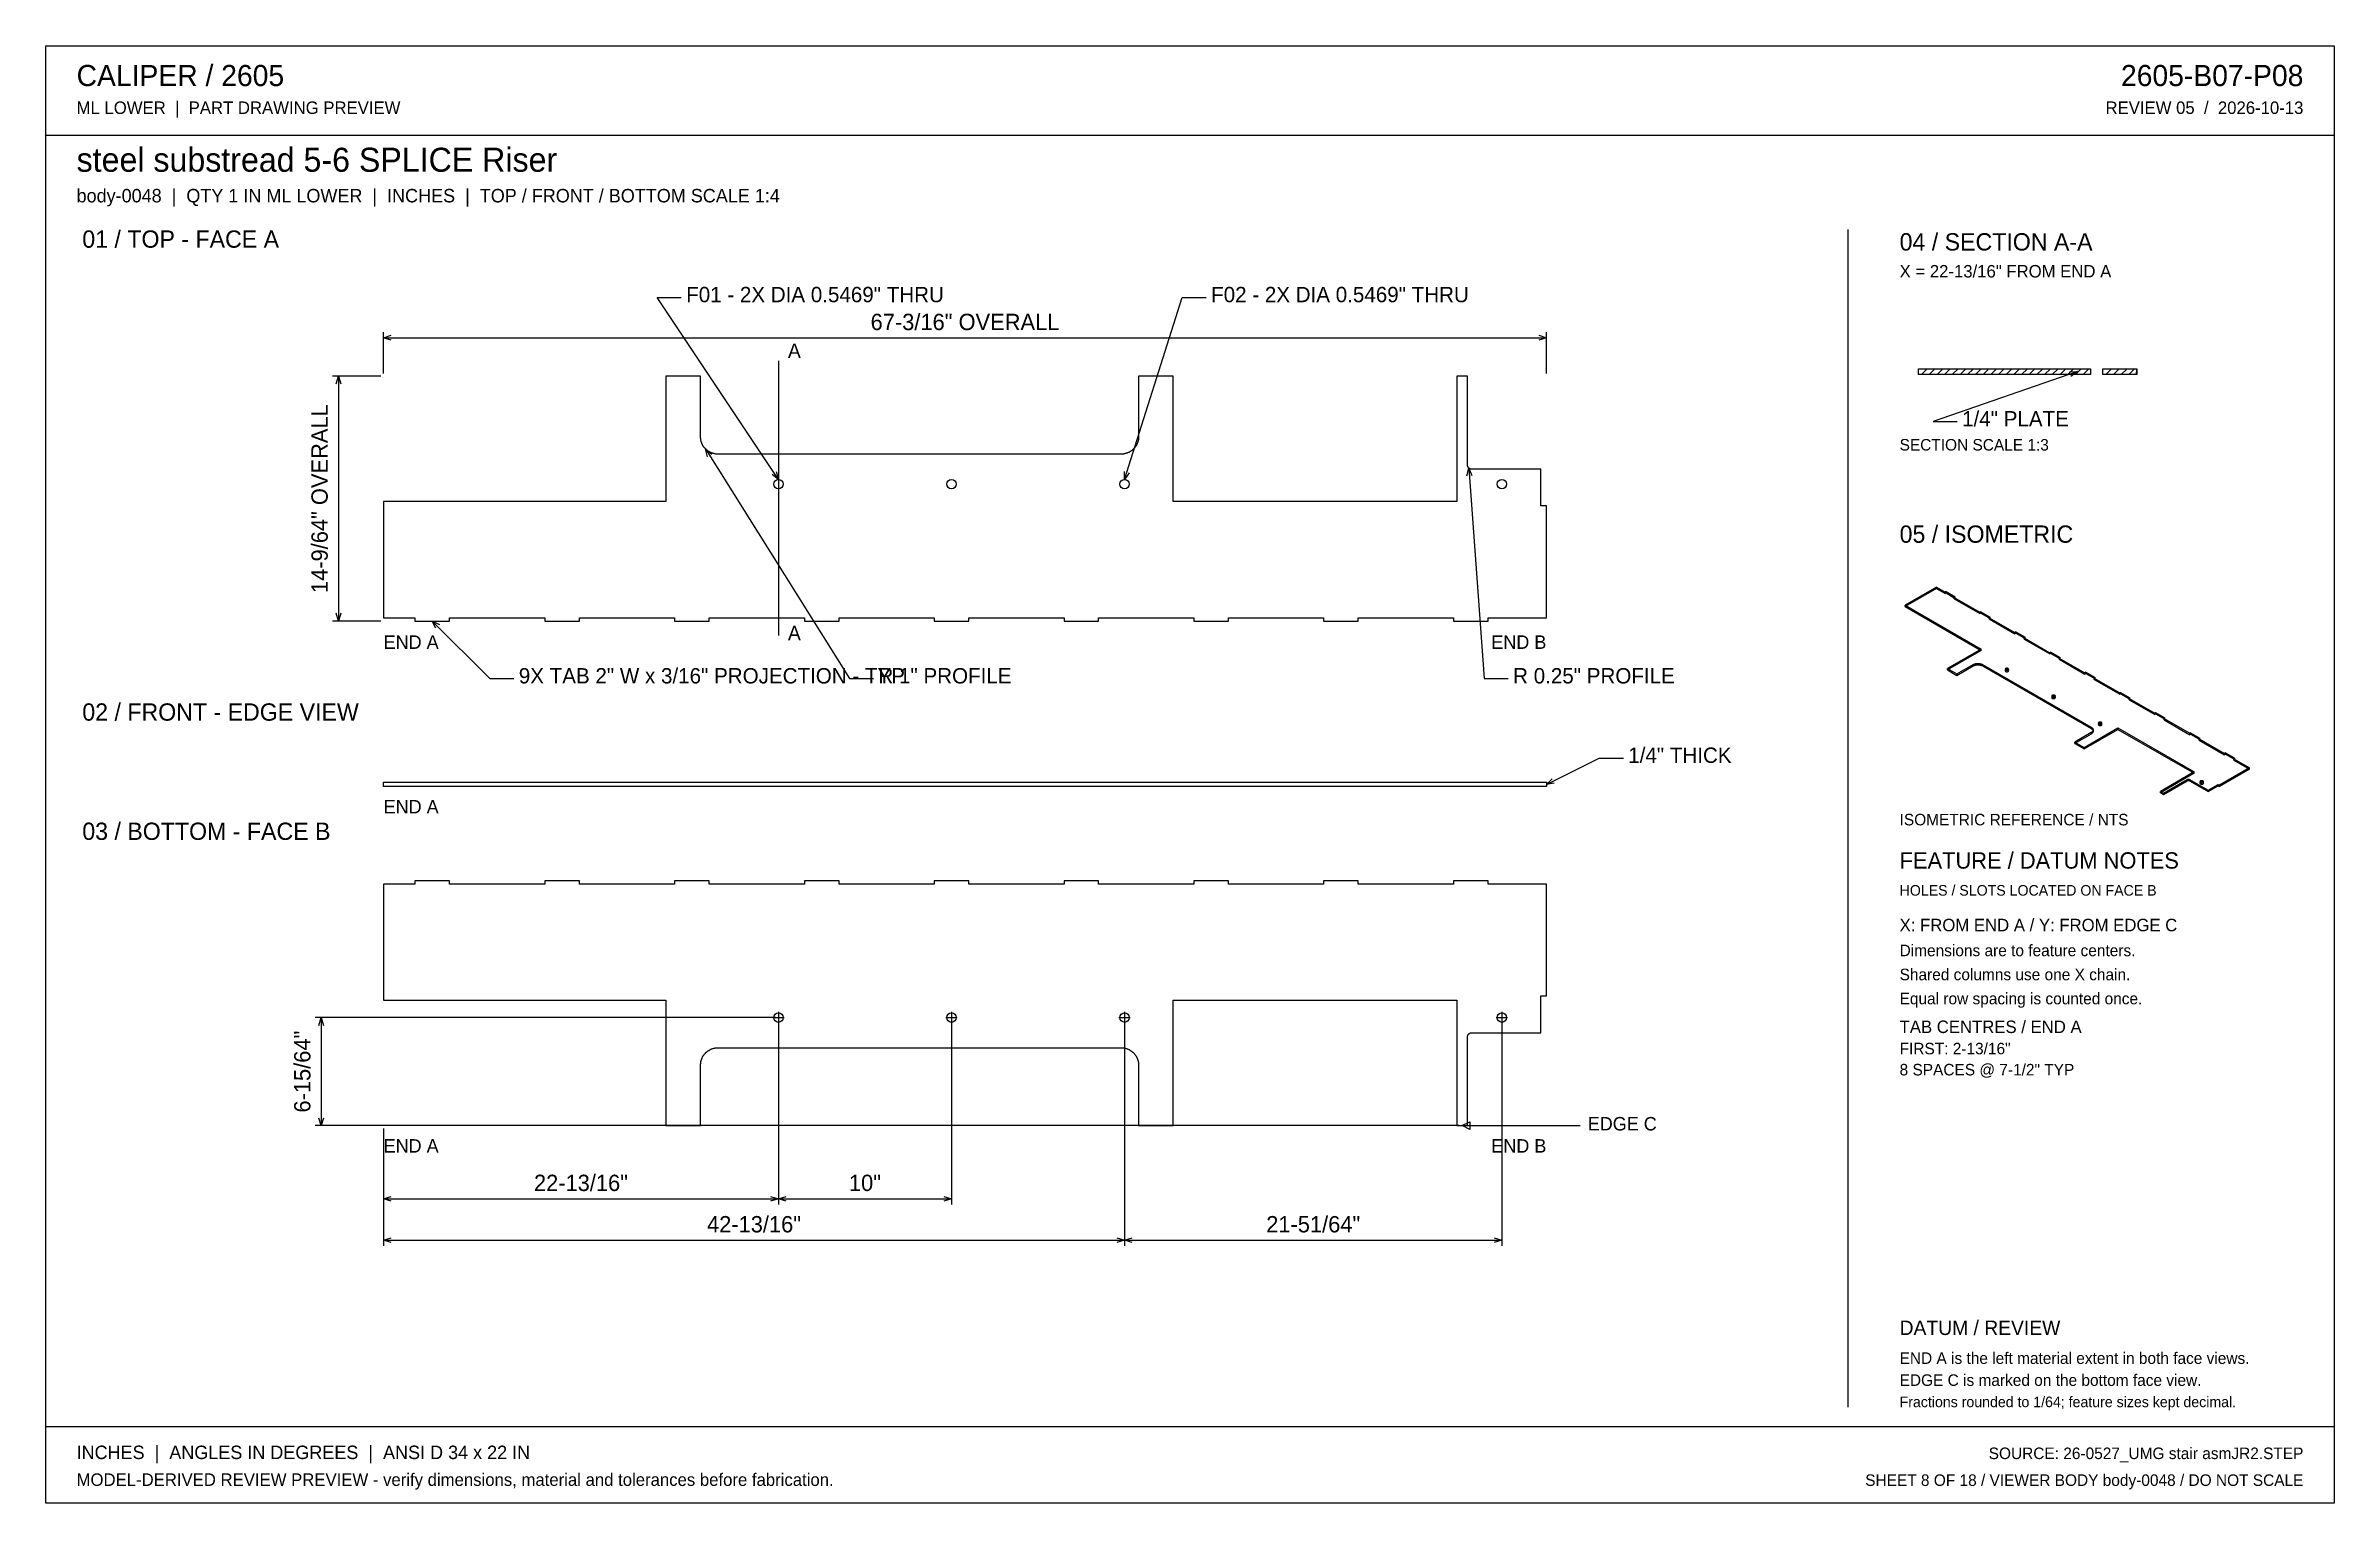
# Model space of a CAD drawing. Header units: inches. Extents: x 2 to 134, y 2 to 86.
import ezdxf
from ezdxf.enums import TextEntityAlignment as Align

# ---------------------------------------------------------------- set-up
doc = ezdxf.new("R2010")
doc.units = ezdxf.units.IN
doc.header["$MEASUREMENT"] = 0

msp = doc.modelspace()

# ---------------------------------------------------------------- texts
at = {"layer": 'ANNOTATION'}
for s, height, p in [('CALIPER / 2605', 1.2222, (3.67, 83.78)), ('ML LOWER  |  PART DRAWING PREVIEW', 0.7222, (3.67, 82.17)), ('steel substread 5-6 SPLICE Riser', 1.3889, (3.67, 78.83)), ('body-0048  |  QTY 1 IN ML LOWER  |  INCHES  |  TOP / FRONT / BOTTOM SCALE 1:4', 0.7778, (3.67, 77.06)), ('01 / TOP - FACE A', 1, (4, 74.44)), ('04 / SECTION A-A', 1, (109, 74.28)), ('X = 22-13/16" FROM END A', 0.7222, (109, 72.72)), ('F01 - 2X DIA 0.5469" THRU', 0.8889, (38.89, 71.29)), ('F02 - 2X DIA 0.5469" THRU', 0.8889, (69.22, 71.29)), ('A', 0.833, (44.77, 68.07)), ('1/4" PLATE', 0.889, (112.61, 64.11)), ('SECTION SCALE 1:3', 0.6667, (109, 62.72)), ('05 / ISOMETRIC', 1, (109, 57.39)), ('END A', 0.778, (21.41, 51.26)), ('A', 0.833, (44.77, 51.76)), ('9X TAB 2" W x 3/16" PROJECTION - TYP', 0.8889, (29.22, 49.26)), ('R 1" PROFILE', 0.8889, (50, 49.26)), ('R 0.25" PROFILE', 0.8889, (86.67, 49.26)), ('02 / FRONT - EDGE VIEW', 1, (4, 47.11)), ('1/4" THICK', 0.889, (93.32, 44.67)), ('END A', 0.778, (21.41, 41.75)), ('03 / BOTTOM - FACE B', 1, (4, 40.22)), ('ISOMETRIC REFERENCE / NTS', 0.6667, (109, 41.06)), ('FEATURE / DATUM NOTES', 0.9444, (109, 38.56)), ('HOLES / SLOTS LOCATED ON FACE B', 0.6111, (109, 37)), ('X: FROM END A / Y: FROM EDGE C', 0.7222, (109, 34.94)), ('Dimensions are to feature centers.', 0.6667, (109, 33.5)), ('Shared columns use one X chain.', 0.6667, (109, 32.11)), ('Equal row spacing is counted once.', 0.6667, (109, 30.72)), ('TAB CENTRES / END A', 0.7222, (109, 29.06)), ('FIRST: 2-13/16"', 0.6667, (109, 27.83)), ('8 SPACES @ 7-1/2" TYP', 0.6667, (109, 26.61)), ('EDGE C', 0.778, (90.98, 23.43)), ('END A', 0.778, (21.41, 22.15)), ('DATUM / REVIEW', 0.8333, (109, 11.61)), ('END A is the left material extent in both face views.', 0.6667, (109, 9.94)), ('EDGE C is marked on the bottom face view.', 0.6667, (109, 8.67)), ('Fractions rounded to 1/64; feature sizes kept decimal.', 0.6111, (109, 7.44)), ('INCHES  |  ANGLES IN DEGREES  |  ANSI D 34 x 22 IN', 0.7778, (3.67, 4.44)), ('MODEL-DERIVED REVIEW PREVIEW - verify dimensions, material and tolerances before fabrication.', 0.7222, (3.67, 2.89))]:
    msp.add_text(s, height=height, dxfattribs=at).set_placement(p)
for s, height, p in [('2605-B07-P08', 1.2222, (132.33, 83.78)), ('REVIEW 05  /  2026-10-13', 0.7222, (132.33, 82.17)), ('END B', 0.778, (88.59, 51.26)), ('END B', 0.778, (88.59, 22.15)), ('SOURCE: 26-0527_UMG stair asmJR2.STEP', 0.6667, (132.33, 4.44)), ('SHEET 8 OF 18 / VIEWER BODY body-0048 / DO NOT SCALE', 0.6667, (132.33, 2.89))]:
    msp.add_text(s, height=height, dxfattribs=at).set_placement(p, align=Align.RIGHT)
for s, height, p in [('67-3/16" OVERALL', 0.9444, (55, 69.68)), ('22-13/16"', 0.944, (32.81, 19.93)), ('10"', 0.944, (49.22, 19.93)), ('42-13/16"', 0.944, (42.81, 17.54)), ('21-51/64"', 0.944, (75.12, 17.54))]:
    msp.add_text(s, height=height, dxfattribs=at).set_placement(p, align=Align.CENTER)
for s, height, p in [('14-9/64" OVERALL', 0.9444, (18.18, 59.94)), ('6-15/64"', 0.944, (17.18, 26.83))]:
    msp.add_text(s, height=height, rotation=90, dxfattribs=at).set_placement(p, align=Align.CENTER)

# ---------------------------------------------------------------- linework, layer by layer
at = {"layer": 'ANNOTATION'}
for p, q in [((44.22, 61.05), (37.22, 71.57)), ((37.22, 71.57), (38.61, 71.57)), ((64.22, 61.05), (67.55, 71.57)), ((67.55, 71.57), (68.94, 71.57)), ((21.41, 67.18), (21.41, 69.57)), ((21.41, 69.24), (21.85, 69.38)), ((21.41, 69.24), (88.59, 69.24)), ((21.85, 69.1), (21.41, 69.24)), ((88.15, 69.38), (88.59, 69.24)), ((88.59, 69.24), (88.15, 69.1)), ((88.59, 67.18), (88.59, 69.57)), ((44.22, 67.9), (44.22, 52.04)), ((21.24, 67.02), (18.46, 67.02)), ((18.66, 66.57), (18.8, 67.02)), ((18.8, 67.02), (18.8, 52.87)), ((18.8, 67.02), (18.93, 66.57)), ((119.28, 67.28), (110.94, 64.39)), ((118.81, 67.26), (119.28, 67.28)), ((119.28, 67.28), (118.9, 67)), ((110.94, 64.39), (112.33, 64.39)), ((40.01, 62.81), (48.33, 49.54)), ((40.13, 62.36), (40.01, 62.81)), ((40.01, 62.81), (40.37, 62.51)), ((44.22, 61.05), (43.86, 61.34)), ((44.09, 61.5), (44.22, 61.05)), ((64.22, 61.05), (64.22, 61.51)), ((64.49, 61.43), (64.22, 61.05)), ((84, 61.26), (84.11, 61.71)), ((84.11, 61.71), (85, 49.54)), ((84.11, 61.71), (84.28, 61.28)), ((18.8, 52.87), (18.66, 53.32)), ((18.93, 53.32), (18.8, 52.87)), ((21.24, 52.87), (18.46, 52.87)), ((24.22, 52.87), (27.55, 49.54)), ((24.43, 52.46), (24.22, 52.87)), ((24.22, 52.87), (24.63, 52.66)), ((27.55, 49.54), (28.94, 49.54)), ((48.33, 49.54), (49.72, 49.54)), ((85, 49.54), (86.39, 49.54)), ((88.59, 43.43), (91.65, 44.94)), ((88.59, 43.43), (88.93, 43.75)), ((91.65, 44.94), (93.04, 44.94)), ((89.05, 43.5), (88.59, 43.43)), ((44.05, 29.95), (17.46, 29.95)), ((17.66, 29.5), (17.8, 29.95)), ((17.8, 29.95), (17.8, 23.71)), ((17.8, 29.95), (17.93, 29.5)), ((43.89, 29.95), (44.55, 29.95)), ((44.22, 30.28), (44.22, 29.61)), ((44.22, 29.78), (44.22, 19.15)), ((44.22, 29.78), (44.22, 19.15)), ((53.89, 29.95), (54.55, 29.95)), ((54.22, 30.28), (54.22, 29.61)), ((54.22, 29.78), (54.22, 19.15)), ((63.89, 29.95), (64.55, 29.95)), ((64.22, 30.28), (64.22, 29.61)), ((64.22, 29.78), (64.22, 16.76)), ((64.22, 29.78), (64.22, 16.76)), ((85.69, 29.95), (86.35, 29.95)), ((86.02, 30.28), (86.02, 29.61)), ((86.02, 29.78), (86.02, 16.76)), ((17.8, 23.71), (17.66, 24.15)), ((17.93, 24.15), (17.8, 23.71)), ((83.72, 23.71), (84.16, 23.93)), ((84.16, 23.93), (84.16, 23.48)), ((83.55, 23.71), (17.46, 23.71)), ((21.41, 23.54), (21.41, 19.15)), ((21.41, 23.54), (21.41, 16.76)), ((83.72, 23.71), (90.54, 23.71)), ((84.16, 23.48), (83.72, 23.71)), ((21.41, 19.48), (21.85, 19.62)), ((21.41, 19.48), (44.22, 19.48)), ((21.85, 19.35), (21.41, 19.48)), ((43.77, 19.62), (44.22, 19.48)), ((44.22, 19.48), (43.77, 19.35)), ((44.22, 19.48), (44.66, 19.62)), ((44.22, 19.48), (54.22, 19.48)), ((44.66, 19.35), (44.22, 19.48)), ((53.77, 19.62), (54.22, 19.48)), ((54.22, 19.48), (53.77, 19.35)), ((21.41, 17.1), (21.85, 17.23)), ((63.77, 17.23), (64.22, 17.1)), ((64.22, 17.1), (64.66, 17.23)), ((85.58, 17.23), (86.02, 17.1)), ((21.41, 17.1), (64.22, 17.1)), ((21.85, 16.96), (21.41, 17.1)), ((64.22, 17.1), (63.77, 16.96)), ((64.22, 17.1), (86.02, 17.1)), ((64.66, 16.96), (64.22, 17.1)), ((86.02, 17.1), (85.58, 16.96))]:
    msp.add_line(p, q, dxfattribs=at)
at = {"layer": 'OUTLINE'}
for p, q in [((1.89, 86.11), (134.11, 86.11)), ((1.89, 1.89), (1.89, 86.11)), ((134.11, 86.11), (134.11, 1.89)), ((1.89, 80.94), (134.11, 80.94)), ((106, 75.5), (106, 7.44)), ((110.1, 67.44), (120.02, 67.44)), ((110.1, 67.11), (110.1, 67.44)), ((110.27, 67.11), (110.6, 67.44)), ((110.71, 67.11), (111.04, 67.44)), ((111.16, 67.11), (111.49, 67.44)), ((111.6, 67.11), (111.93, 67.44)), ((112.04, 67.11), (112.38, 67.44)), ((112.49, 67.11), (112.82, 67.44)), ((112.93, 67.11), (113.27, 67.44)), ((113.38, 67.11), (113.71, 67.44)), ((113.82, 67.11), (114.16, 67.44)), ((114.27, 67.11), (114.6, 67.44)), ((114.71, 67.11), (115.04, 67.44)), ((115.16, 67.11), (115.49, 67.44)), ((115.6, 67.11), (115.93, 67.44)), ((116.04, 67.11), (116.38, 67.44)), ((116.49, 67.11), (116.82, 67.44)), ((116.93, 67.11), (117.27, 67.44)), ((117.38, 67.11), (117.71, 67.44)), ((117.82, 67.11), (118.16, 67.44)), ((118.27, 67.11), (118.6, 67.44)), ((118.71, 67.11), (119.04, 67.44)), ((119.16, 67.11), (119.49, 67.44)), ((119.6, 67.11), (119.93, 67.44)), ((120.02, 67.44), (120.02, 67.11)), ((120.75, 67.44), (122.71, 67.44)), ((120.75, 67.11), (120.75, 67.44)), ((120.92, 67.11), (121.25, 67.44)), ((121.36, 67.11), (121.69, 67.44)), ((121.81, 67.11), (122.14, 67.44)), ((122.25, 67.11), (122.58, 67.44)), ((122.69, 67.11), (122.71, 67.44)), ((122.71, 67.44), (122.71, 67.11)), ((39.72, 67.02), (37.72, 67.02)), ((37.72, 67.02), (37.72, 59.77)), ((39.72, 63.52), (39.72, 67.02)), ((67.03, 67.02), (65.03, 67.02)), ((65.03, 67.02), (65.03, 63.52)), ((67.03, 59.77), (67.03, 67.02)), ((84.03, 67.02), (83.41, 67.02)), ((83.41, 67.02), (83.41, 59.77)), ((84.03, 61.89), (84.03, 67.02)), ((120.02, 67.11), (110.1, 67.11)), ((122.71, 67.11), (120.75, 67.11)), ((39.72, 63.49), (39.72, 63.52)), ((39.72, 63.47), (39.72, 63.49)), ((65.03, 63.52), (65.03, 63.49)), ((65.03, 63.49), (65.03, 63.47)), ((39.72, 63.44), (39.72, 63.47)), ((39.73, 63.42), (39.72, 63.44)), ((39.73, 63.39), (39.73, 63.42)), ((39.73, 63.37), (39.73, 63.39)), ((39.73, 63.34), (39.73, 63.37)), ((39.74, 63.32), (39.73, 63.34)), ((39.74, 63.3), (39.74, 63.32)), ((39.75, 63.27), (39.74, 63.3)), ((39.76, 63.25), (39.75, 63.27)), ((39.76, 63.23), (39.76, 63.25)), ((39.77, 63.2), (39.76, 63.23)), ((39.78, 63.18), (39.77, 63.2)), ((39.79, 63.16), (39.78, 63.18)), ((39.8, 63.13), (39.79, 63.16)), ((39.81, 63.11), (39.8, 63.13)), ((39.82, 63.09), (39.81, 63.11)), ((39.83, 63.07), (39.82, 63.09)), ((39.84, 63.04), (39.83, 63.07)), ((39.85, 63.02), (39.84, 63.04)), ((39.86, 63), (39.85, 63.02)), ((39.88, 62.98), (39.86, 63)), ((39.89, 62.96), (39.88, 62.98)), ((39.9, 62.94), (39.89, 62.96)), ((39.92, 62.92), (39.9, 62.94)), ((39.93, 62.9), (39.92, 62.92)), ((39.95, 62.88), (39.93, 62.9)), ((39.96, 62.86), (39.95, 62.88)), ((39.98, 62.84), (39.96, 62.86)), ((40, 62.83), (39.98, 62.84)), ((40.01, 62.81), (40, 62.83)), ((40.03, 62.79), (40.01, 62.81)), ((40.05, 62.77), (40.03, 62.79)), ((40.07, 62.76), (40.05, 62.77)), ((40.09, 62.74), (40.07, 62.76)), ((40.11, 62.73), (40.09, 62.74)), ((40.12, 62.71), (40.11, 62.73)), ((40.14, 62.7), (40.12, 62.71)), ((40.16, 62.68), (40.14, 62.7)), ((40.19, 62.67), (40.16, 62.68)), ((40.21, 62.66), (40.19, 62.67)), ((40.23, 62.65), (40.21, 62.66)), ((40.25, 62.63), (40.23, 62.65)), ((40.27, 62.62), (40.25, 62.63)), ((40.29, 62.61), (40.27, 62.62)), ((40.32, 62.6), (40.29, 62.61)), ((40.34, 62.59), (40.32, 62.6)), ((40.36, 62.58), (40.34, 62.59)), ((40.38, 62.57), (40.36, 62.58)), ((40.41, 62.57), (40.38, 62.57)), ((40.43, 62.56), (40.41, 62.57)), ((40.45, 62.55), (40.43, 62.56)), ((40.48, 62.55), (40.45, 62.55)), ((40.5, 62.54), (40.48, 62.55)), ((40.53, 62.53), (40.5, 62.54)), ((40.55, 62.53), (40.53, 62.53)), ((40.57, 62.53), (40.55, 62.53)), ((40.6, 62.52), (40.57, 62.53)), ((40.62, 62.52), (40.6, 62.52)), ((40.65, 62.52), (40.62, 62.52)), ((40.67, 62.52), (40.65, 62.52)), ((40.7, 62.52), (40.67, 62.52)), ((40.72, 62.52), (40.7, 62.52)), ((64.03, 62.52), (40.72, 62.52)), ((64.05, 62.52), (64.03, 62.52)), ((64.08, 62.52), (64.05, 62.52)), ((64.1, 62.52), (64.08, 62.52)), ((64.13, 62.52), (64.1, 62.52)), ((64.15, 62.52), (64.13, 62.52)), ((64.18, 62.53), (64.15, 62.52)), ((64.2, 62.53), (64.18, 62.53)), ((64.22, 62.53), (64.2, 62.53)), ((64.25, 62.54), (64.22, 62.53)), ((64.27, 62.55), (64.25, 62.54)), ((64.3, 62.55), (64.27, 62.55)), ((64.32, 62.56), (64.3, 62.55)), ((64.34, 62.57), (64.32, 62.56)), ((64.37, 62.57), (64.34, 62.57)), ((64.39, 62.58), (64.37, 62.57)), ((64.41, 62.59), (64.39, 62.58)), ((64.43, 62.6), (64.41, 62.59)), ((64.46, 62.61), (64.43, 62.6)), ((64.48, 62.62), (64.46, 62.61)), ((64.5, 62.63), (64.48, 62.62)), ((64.52, 62.65), (64.5, 62.63)), ((64.54, 62.66), (64.52, 62.65)), ((64.56, 62.67), (64.54, 62.66)), ((64.59, 62.68), (64.56, 62.67)), ((64.61, 62.7), (64.59, 62.68)), ((64.63, 62.71), (64.61, 62.7)), ((64.64, 62.73), (64.63, 62.71)), ((64.66, 62.74), (64.64, 62.73)), ((64.68, 62.76), (64.66, 62.74)), ((64.7, 62.77), (64.68, 62.76)), ((64.72, 62.79), (64.7, 62.77)), ((64.74, 62.81), (64.72, 62.79)), ((64.75, 62.83), (64.74, 62.81)), ((64.77, 62.84), (64.75, 62.83)), ((64.79, 62.86), (64.77, 62.84)), ((64.8, 62.88), (64.79, 62.86)), ((64.82, 62.9), (64.8, 62.88)), ((64.83, 62.92), (64.82, 62.9)), ((64.85, 62.94), (64.83, 62.92)), ((64.86, 62.96), (64.85, 62.94)), ((64.87, 62.98), (64.86, 62.96)), ((64.89, 63), (64.87, 62.98)), ((64.9, 63.02), (64.89, 63)), ((64.91, 63.04), (64.9, 63.02)), ((64.92, 63.07), (64.91, 63.04)), ((64.93, 63.09), (64.92, 63.07)), ((64.94, 63.11), (64.93, 63.09)), ((64.95, 63.13), (64.94, 63.11)), ((64.96, 63.16), (64.95, 63.13)), ((64.97, 63.18), (64.96, 63.16)), ((64.98, 63.2), (64.97, 63.18)), ((64.99, 63.23), (64.98, 63.2)), ((65, 63.27), (64.99, 63.25)), ((64.99, 63.25), (64.99, 63.23)), ((65.01, 63.3), (65, 63.27)), ((65.02, 63.34), (65.01, 63.32)), ((65.01, 63.32), (65.01, 63.3)), ((65.03, 63.44), (65.02, 63.42)), ((65.02, 63.42), (65.02, 63.39)), ((65.02, 63.39), (65.02, 63.37)), ((65.02, 63.37), (65.02, 63.34)), ((65.03, 63.47), (65.03, 63.44)), ((84.03, 61.88), (84.03, 61.89)), ((84.03, 61.87), (84.03, 61.88)), ((84.03, 61.88), (84.03, 61.88)), ((84.03, 61.86), (84.03, 61.87)), ((84.03, 61.87), (84.03, 61.87)), ((84.04, 61.85), (84.03, 61.86)), ((84.04, 61.84), (84.04, 61.85)), ((84.04, 61.85), (84.04, 61.85)), ((84.04, 61.83), (84.04, 61.84)), ((84.04, 61.84), (84.04, 61.84)), ((84.04, 61.82), (84.04, 61.83)), ((84.05, 61.81), (84.04, 61.82)), ((84.04, 61.82), (84.04, 61.82)), ((84.05, 61.8), (84.05, 61.81)), ((84.05, 61.81), (84.05, 61.81)), ((84.05, 61.79), (84.05, 61.8)), ((84.06, 61.78), (84.05, 61.79)), ((84.05, 61.79), (84.05, 61.79)), ((84.06, 61.77), (84.06, 61.78)), ((84.06, 61.78), (84.06, 61.78)), ((84.07, 61.77), (84.06, 61.77)), ((84.07, 61.76), (84.07, 61.77)), ((84.07, 61.75), (84.07, 61.76)), ((84.07, 61.76), (84.07, 61.76)), ((84.08, 61.75), (84.07, 61.75)), ((84.08, 61.74), (84.08, 61.75)), ((84.09, 61.74), (84.08, 61.74)), ((84.09, 61.73), (84.09, 61.74)), ((84.1, 61.72), (84.09, 61.73)), ((84.09, 61.73), (84.09, 61.73)), ((84.11, 61.71), (84.1, 61.72)), ((84.1, 61.72), (84.1, 61.72)), ((84.12, 61.7), (84.11, 61.71)), ((84.11, 61.71), (84.11, 61.71)), ((84.11, 61.71), (84.11, 61.71)), ((84.13, 61.69), (84.12, 61.7)), ((84.12, 61.7), (84.12, 61.7)), ((84.14, 61.69), (84.13, 61.69)), ((84.13, 61.69), (84.13, 61.69)), ((84.14, 61.68), (84.14, 61.69)), ((84.15, 61.68), (84.14, 61.68)), ((84.16, 61.67), (84.15, 61.68)), ((84.15, 61.68), (84.15, 61.68)), ((84.17, 61.67), (84.16, 61.67)), ((84.16, 61.67), (84.16, 61.67)), ((84.18, 61.66), (84.17, 61.67)), ((84.19, 61.66), (84.18, 61.66)), ((84.18, 61.66), (84.18, 61.66)), ((84.2, 61.65), (84.19, 61.66)), ((84.19, 61.66), (84.19, 61.66)), ((84.21, 61.65), (84.2, 61.65)), ((84.2, 61.65), (84.2, 61.65)), ((84.22, 61.65), (84.21, 61.65)), ((84.23, 61.65), (84.22, 61.65)), ((84.22, 61.65), (84.22, 61.65)), ((84.24, 61.64), (84.23, 61.65)), ((84.23, 61.65), (84.23, 61.65)), ((84.25, 61.64), (84.24, 61.64)), ((84.26, 61.64), (84.25, 61.64)), ((84.25, 61.64), (84.25, 61.64)), ((84.27, 61.64), (84.26, 61.64)), ((84.26, 61.64), (84.26, 61.64)), ((84.28, 61.64), (84.27, 61.64)), ((88.27, 61.64), (84.28, 61.64)), ((84.28, 61.64), (84.28, 61.64)), ((88.27, 59.52), (88.27, 61.64)), ((37.72, 59.77), (21.41, 59.77)), ((21.41, 59.77), (21.41, 53.06)), ((83.41, 59.77), (67.03, 59.77)), ((88.59, 59.52), (88.27, 59.52)), ((88.59, 53.06), (88.59, 59.52)), ((111.14, 54.82), (109.33, 53.78)), ((111.14, 54.75), (109.33, 53.7)), ((111.14, 54.75), (111.14, 54.82)), ((111.14, 54.82), (111.63, 54.54)), ((111.14, 54.75), (111.63, 54.46)), ((111.68, 54.57), (111.63, 54.54)), ((111.63, 54.46), (111.63, 54.54)), ((111.68, 54.49), (111.63, 54.46)), ((111.68, 54.57), (112.21, 54.26)), ((111.68, 54.49), (111.68, 54.57)), ((111.68, 54.49), (112.21, 54.18)), ((112.21, 54.26), (112.16, 54.23)), ((112.16, 54.15), (112.16, 54.23)), ((112.16, 54.23), (113.64, 53.38)), ((112.21, 54.18), (112.21, 54.26)), ((21.41, 53.06), (23.22, 53.06)), ((23.22, 53.06), (23.22, 52.87)), ((25.22, 52.87), (25.22, 53.06)), ((25.22, 53.06), (30.72, 53.06)), ((30.72, 53.06), (30.72, 52.87)), ((32.72, 52.87), (32.72, 53.06)), ((32.72, 53.06), (38.22, 53.06)), ((38.22, 53.06), (38.22, 52.87)), ((40.22, 52.87), (40.22, 53.06)), ((40.22, 53.06), (45.72, 53.06)), ((45.72, 53.06), (45.72, 52.87)), ((47.72, 52.87), (47.72, 53.06)), ((47.72, 53.06), (53.22, 53.06)), ((53.22, 53.06), (53.22, 52.87)), ((55.22, 52.87), (55.22, 53.06)), ((55.22, 53.06), (60.72, 53.06)), ((60.72, 53.06), (60.72, 52.87)), ((62.72, 52.87), (62.72, 53.06)), ((62.72, 53.06), (68.22, 53.06)), ((68.22, 53.06), (68.22, 52.87)), ((70.22, 52.87), (70.22, 53.06)), ((70.22, 53.06), (75.72, 53.06)), ((75.72, 53.06), (75.72, 52.87)), ((77.72, 52.87), (77.72, 53.06)), ((77.72, 53.06), (83.22, 53.06)), ((83.22, 53.06), (83.22, 52.87)), ((85.22, 52.87), (85.22, 53.06)), ((85.22, 53.06), (88.59, 53.06)), ((109.33, 53.78), (113.72, 51.25)), ((109.33, 53.7), (109.33, 53.78)), ((109.33, 53.7), (113.72, 51.17)), ((112.21, 54.18), (112.16, 54.15)), ((112.16, 54.15), (113.64, 53.3)), ((113.69, 53.4), (113.64, 53.38)), ((113.64, 53.3), (113.64, 53.38)), ((113.69, 53.33), (113.64, 53.3)), ((113.69, 53.33), (113.69, 53.4)), ((113.69, 53.4), (114.23, 53.09)), ((113.69, 53.33), (114.23, 53.02)), ((114.23, 53.09), (114.18, 53.06)), ((114.18, 53.06), (115.66, 52.21)), ((114.18, 52.99), (114.18, 53.06)), ((114.23, 53.02), (114.18, 52.99)), ((114.18, 52.99), (115.66, 52.13)), ((114.23, 53.02), (114.23, 53.09)), ((23.22, 52.87), (25.22, 52.87)), ((30.72, 52.87), (32.72, 52.87)), ((38.22, 52.87), (40.22, 52.87)), ((45.72, 52.87), (47.72, 52.87)), ((53.22, 52.87), (55.22, 52.87)), ((60.72, 52.87), (62.72, 52.87)), ((68.22, 52.87), (70.22, 52.87)), ((75.72, 52.87), (77.72, 52.87)), ((83.22, 52.87), (85.22, 52.87)), ((115.71, 52.24), (115.66, 52.21)), ((115.66, 52.13), (115.66, 52.21)), ((115.71, 52.16), (115.66, 52.13)), ((115.71, 52.24), (116.25, 51.93)), ((115.71, 52.16), (115.71, 52.24)), ((115.71, 52.16), (116.25, 51.85)), ((116.25, 51.93), (116.2, 51.9)), ((116.2, 51.82), (116.2, 51.9)), ((116.2, 51.9), (117.68, 51.04)), ((116.25, 51.85), (116.2, 51.82)), ((116.2, 51.82), (117.68, 50.97)), ((116.25, 51.85), (116.25, 51.93)), ((113.72, 51.25), (111.77, 50.12)), ((113.72, 51.17), (111.77, 50.04)), ((112.31, 49.81), (113.25, 50.35)), ((112.31, 49.73), (113.25, 50.27)), ((113.25, 50.35), (113.26, 50.36)), ((113.25, 50.27), (113.25, 50.35)), ((113.25, 50.27), (113.26, 50.28)), ((113.26, 50.36), (113.27, 50.36)), ((113.26, 50.28), (113.27, 50.28)), ((113.27, 50.36), (113.28, 50.37)), ((113.27, 50.36), (113.27, 50.36)), ((113.27, 50.28), (113.27, 50.29)), ((113.27, 50.29), (113.28, 50.29)), ((113.28, 50.37), (113.29, 50.37)), ((113.28, 50.29), (113.29, 50.29)), ((113.29, 50.37), (113.3, 50.37)), ((113.29, 50.29), (113.3, 50.3)), ((113.3, 50.37), (113.3, 50.38)), ((113.3, 50.38), (113.31, 50.38)), ((113.3, 50.3), (113.3, 50.3)), ((113.3, 50.3), (113.31, 50.3)), ((113.31, 50.38), (113.32, 50.38)), ((113.31, 50.3), (113.32, 50.3)), ((113.32, 50.38), (113.33, 50.39)), ((113.32, 50.3), (113.33, 50.31)), ((113.33, 50.39), (113.33, 50.39)), ((113.33, 50.39), (113.34, 50.39)), ((113.33, 50.31), (113.33, 50.31)), ((113.33, 50.31), (113.34, 50.31)), ((113.34, 50.39), (113.35, 50.39)), ((113.34, 50.31), (113.35, 50.32)), ((113.35, 50.39), (113.36, 50.4)), ((113.35, 50.32), (113.36, 50.32)), ((113.36, 50.4), (113.37, 50.4)), ((113.36, 50.32), (113.37, 50.32)), ((113.37, 50.4), (113.38, 50.4)), ((113.37, 50.32), (113.38, 50.32)), ((113.38, 50.4), (113.39, 50.4)), ((113.38, 50.32), (113.39, 50.32)), ((113.39, 50.4), (113.4, 50.41)), ((113.39, 50.4), (113.39, 50.4)), ((113.39, 50.32), (113.39, 50.33)), ((113.39, 50.33), (113.4, 50.33)), ((113.4, 50.41), (113.41, 50.41)), ((113.4, 50.33), (113.41, 50.33)), ((113.41, 50.41), (113.42, 50.41)), ((113.41, 50.33), (113.42, 50.33)), ((113.42, 50.41), (113.43, 50.41)), ((113.42, 50.33), (113.43, 50.33)), ((113.43, 50.41), (113.44, 50.41)), ((113.43, 50.33), (113.44, 50.33)), ((113.44, 50.41), (113.45, 50.41)), ((113.44, 50.33), (113.45, 50.33)), ((113.45, 50.41), (113.46, 50.41)), ((113.45, 50.33), (113.46, 50.34)), ((113.46, 50.41), (113.47, 50.41)), ((113.46, 50.34), (113.47, 50.34)), ((113.47, 50.41), (113.48, 50.41)), ((113.47, 50.34), (113.48, 50.34)), ((113.48, 50.41), (113.49, 50.42)), ((113.48, 50.34), (113.49, 50.34)), ((113.49, 50.42), (113.49, 50.42)), ((113.49, 50.42), (113.5, 50.42)), ((113.49, 50.34), (113.49, 50.34)), ((113.49, 50.34), (113.5, 50.34)), ((113.5, 50.42), (113.51, 50.42)), ((113.5, 50.34), (113.51, 50.34)), ((113.51, 50.42), (113.52, 50.42)), ((113.51, 50.34), (113.52, 50.34)), ((113.52, 50.42), (113.53, 50.42)), ((113.52, 50.34), (113.53, 50.34)), ((113.53, 50.42), (113.54, 50.42)), ((113.53, 50.34), (113.54, 50.34)), ((113.54, 50.42), (113.55, 50.42)), ((113.54, 50.34), (113.55, 50.34)), ((113.55, 50.42), (113.56, 50.42)), ((113.55, 50.34), (113.56, 50.34)), ((113.56, 50.42), (113.57, 50.41)), ((113.56, 50.34), (113.57, 50.34)), ((113.57, 50.41), (113.58, 50.41)), ((113.57, 50.34), (113.58, 50.34)), ((113.58, 50.41), (113.59, 50.41)), ((113.58, 50.34), (113.59, 50.34)), ((113.59, 50.41), (113.6, 50.41)), ((113.59, 50.34), (113.6, 50.33)), ((113.6, 50.41), (113.61, 50.41)), ((113.6, 50.33), (113.61, 50.33)), ((113.61, 50.41), (113.62, 50.41)), ((113.61, 50.33), (113.62, 50.33)), ((113.62, 50.41), (113.62, 50.41)), ((113.62, 50.41), (113.63, 50.41)), ((113.62, 50.33), (113.62, 50.33)), ((113.62, 50.33), (113.63, 50.33)), ((113.63, 50.41), (113.64, 50.41)), ((113.63, 50.33), (113.64, 50.33)), ((113.64, 50.41), (113.65, 50.4)), ((113.64, 50.33), (113.65, 50.33)), ((113.65, 50.4), (113.66, 50.4)), ((113.65, 50.33), (113.66, 50.32)), ((113.66, 50.4), (113.67, 50.4)), ((113.66, 50.32), (113.67, 50.32)), ((113.67, 50.4), (113.68, 50.4)), ((113.67, 50.32), (113.68, 50.32)), ((113.68, 50.4), (113.69, 50.4)), ((113.68, 50.32), (113.69, 50.32)), ((113.69, 50.4), (113.69, 50.39)), ((113.69, 50.39), (113.7, 50.39)), ((113.69, 50.32), (113.69, 50.32)), ((113.69, 50.32), (113.7, 50.31)), ((113.7, 50.39), (113.71, 50.39)), ((113.7, 50.31), (113.71, 50.31)), ((113.71, 50.39), (113.72, 50.39)), ((113.71, 50.31), (113.72, 50.31)), ((113.72, 51.17), (113.72, 51.25)), ((113.72, 50.39), (113.73, 50.38)), ((113.72, 50.31), (113.73, 50.3)), ((113.73, 50.38), (113.73, 50.38)), ((113.73, 50.38), (113.74, 50.38)), ((113.73, 50.3), (113.73, 50.3)), ((113.73, 50.3), (113.74, 50.3)), ((113.74, 50.38), (113.75, 50.37)), ((113.74, 50.3), (113.75, 50.3)), ((113.75, 50.37), (113.76, 50.37)), ((113.75, 50.3), (113.76, 50.29)), ((113.76, 50.37), (113.76, 50.37)), ((113.76, 50.37), (113.77, 50.36)), ((113.76, 50.29), (113.76, 50.29)), ((113.76, 50.29), (113.77, 50.29)), ((113.77, 50.36), (113.78, 50.36)), ((113.77, 50.29), (113.78, 50.28)), ((113.78, 50.36), (113.79, 50.36)), ((113.78, 50.28), (113.79, 50.28)), ((113.79, 50.36), (113.79, 50.35)), ((113.79, 50.35), (120.07, 46.73)), ((113.79, 50.27), (113.79, 50.35)), ((113.79, 50.28), (113.79, 50.27)), ((113.79, 50.27), (120.07, 46.65)), ((117.73, 51.07), (117.68, 51.04)), ((117.68, 50.97), (117.68, 51.04)), ((117.73, 51), (117.68, 50.97)), ((117.73, 51), (117.73, 51.07)), ((117.73, 51.07), (118.27, 50.76)), ((117.73, 51), (118.27, 50.69)), ((118.27, 50.76), (118.22, 50.73)), ((118.22, 50.66), (118.22, 50.73)), ((118.22, 50.73), (119.7, 49.88)), ((118.27, 50.69), (118.22, 50.66)), ((118.22, 50.66), (119.7, 49.8)), ((118.27, 50.69), (118.27, 50.76)), ((111.77, 50.12), (112.31, 49.81)), ((111.77, 50.04), (111.77, 50.12)), ((111.77, 50.04), (112.31, 49.73)), ((112.31, 49.73), (112.31, 49.81)), ((115.11, 50.1), (115.1, 50.1)), ((115.1, 50.1), (115.1, 50.1)), ((115.1, 50.1), (115.1, 50.09)), ((115.1, 50.09), (115.1, 50.09)), ((115.1, 50.09), (115.1, 50.09)), ((115.1, 50.09), (115.1, 50.08)), ((115.1, 50.08), (115.1, 50.08)), ((115.1, 50.08), (115.1, 50.08)), ((115.1, 50.08), (115.1, 50.08)), ((115.1, 50.08), (115.1, 50.07)), ((115.1, 50.07), (115.1, 50.07)), ((115.1, 50.07), (115.1, 50.07)), ((115.1, 50.07), (115.1, 50.06)), ((115.1, 50.06), (115.1, 50.06)), ((115.1, 50.06), (115.1, 50.06)), ((115.1, 50.06), (115.11, 50.06)), ((115.11, 50.02), (115.1, 50.02)), ((115.1, 50.02), (115.1, 50.02)), ((115.1, 50.02), (115.1, 50.02)), ((115.1, 50.02), (115.1, 50.01)), ((115.1, 50.01), (115.1, 50.01)), ((115.1, 50.01), (115.1, 50.01)), ((115.1, 50.01), (115.1, 50)), ((115.1, 50), (115.1, 50)), ((115.1, 50), (115.1, 50)), ((115.1, 50), (115.1, 50)), ((115.1, 50), (115.1, 49.99)), ((115.1, 49.99), (115.1, 49.99)), ((115.1, 49.99), (115.1, 49.99)), ((115.1, 49.99), (115.1, 49.98)), ((115.1, 49.98), (115.1, 49.98)), ((115.1, 49.98), (115.11, 49.98)), ((115.12, 50.11), (115.11, 50.11)), ((115.11, 50.11), (115.11, 50.11)), ((115.11, 50.11), (115.11, 50.1)), ((115.11, 50.1), (115.11, 50.1)), ((115.11, 50.06), (115.11, 50.05)), ((115.11, 50.05), (115.11, 50.05)), ((115.11, 50.05), (115.11, 50.05)), ((115.11, 50.05), (115.12, 50.05)), ((115.12, 50.03), (115.11, 50.03)), ((115.11, 50.03), (115.11, 50.03)), ((115.11, 50.03), (115.11, 50.03)), ((115.11, 50.03), (115.11, 50.02)), ((115.11, 49.98), (115.11, 49.98)), ((115.11, 49.98), (115.11, 49.97)), ((115.11, 49.97), (115.11, 49.97)), ((115.11, 49.97), (115.12, 49.97)), ((115.13, 50.12), (115.12, 50.12)), ((115.12, 50.12), (115.12, 50.12)), ((115.12, 50.12), (115.12, 50.11)), ((115.12, 50.11), (115.12, 50.11)), ((115.12, 50.05), (115.12, 50.04)), ((115.12, 50.04), (115.12, 50.04)), ((115.12, 50.04), (115.12, 50.04)), ((115.12, 50.04), (115.13, 50.04)), ((115.13, 50.04), (115.12, 50.04)), ((115.12, 50.04), (115.12, 50.04)), ((115.12, 50.04), (115.12, 50.04)), ((115.12, 50.04), (115.12, 50.03)), ((115.12, 49.97), (115.12, 49.97)), ((115.12, 49.97), (115.12, 49.96)), ((115.12, 49.96), (115.12, 49.96)), ((115.12, 49.96), (115.13, 49.96)), ((115.14, 50.13), (115.13, 50.12)), ((115.13, 50.12), (115.13, 50.12)), ((115.14, 50.05), (115.13, 50.05)), ((115.13, 50.05), (115.13, 50.04)), ((115.13, 50.04), (115.13, 50.03)), ((115.13, 49.96), (115.13, 50.04)), ((115.13, 50.03), (115.14, 50.03)), ((115.13, 49.96), (115.13, 49.96)), ((115.13, 49.96), (115.14, 49.95)), ((115.15, 50.13), (115.14, 50.13)), ((115.14, 50.13), (115.14, 50.13)), ((115.14, 50.13), (115.14, 50.13)), ((115.15, 50.05), (115.14, 50.05)), ((115.14, 50.05), (115.14, 50.05)), ((115.14, 50.05), (115.14, 50.05)), ((115.14, 50.03), (115.14, 50.03)), ((115.14, 50.03), (115.14, 50.03)), ((115.14, 50.03), (115.15, 50.03)), ((115.14, 49.95), (115.14, 49.95)), ((115.14, 49.95), (115.14, 49.95)), ((115.14, 49.95), (115.15, 49.95)), ((115.16, 50.13), (115.15, 50.13)), ((115.15, 50.13), (115.15, 50.13)), ((115.16, 50.06), (115.15, 50.05)), ((115.15, 50.05), (115.15, 50.05)), ((115.15, 50.03), (115.15, 50.03)), ((115.15, 50.03), (115.16, 50.02)), ((115.15, 49.95), (115.15, 49.95)), ((115.15, 49.95), (115.16, 49.95)), ((115.17, 50.14), (115.16, 50.13)), ((115.16, 50.13), (115.16, 50.13)), ((115.17, 50.06), (115.16, 50.06)), ((115.16, 50.06), (115.16, 50.06)), ((115.16, 50.02), (115.16, 50.02)), ((115.16, 50.02), (115.17, 50.02)), ((115.16, 49.95), (115.16, 49.95)), ((115.16, 49.95), (115.17, 49.94)), ((115.18, 50.14), (115.17, 50.14)), ((115.17, 50.14), (115.17, 50.14)), ((115.18, 50.06), (115.17, 50.06)), ((115.17, 50.06), (115.17, 50.06)), ((115.17, 50.02), (115.17, 50.02)), ((115.17, 50.02), (115.18, 50.02)), ((115.17, 49.94), (115.17, 49.94)), ((115.17, 49.94), (115.18, 49.94)), ((115.19, 50.14), (115.18, 50.14)), ((115.18, 50.14), (115.18, 50.14)), ((115.19, 50.06), (115.18, 50.06)), ((115.18, 50.06), (115.18, 50.06)), ((115.18, 50.02), (115.18, 50.02)), ((115.18, 50.02), (115.19, 50.02)), ((115.18, 49.94), (115.18, 49.94)), ((115.18, 49.94), (115.19, 49.94)), ((115.2, 50.14), (115.19, 50.14)), ((115.19, 50.14), (115.19, 50.14)), ((115.2, 50.06), (115.19, 50.06)), ((115.19, 50.06), (115.19, 50.06)), ((115.19, 50.02), (115.19, 50.02)), ((115.19, 50.02), (115.2, 50.02)), ((115.19, 49.94), (115.19, 49.94)), ((115.19, 49.94), (115.2, 49.94)), ((115.21, 50.14), (115.2, 50.14)), ((115.2, 50.14), (115.2, 50.14)), ((115.21, 50.06), (115.2, 50.06)), ((115.2, 50.06), (115.2, 50.06)), ((115.2, 50.02), (115.2, 50.02)), ((115.2, 50.02), (115.21, 50.02)), ((115.2, 49.94), (115.2, 49.94)), ((115.2, 49.94), (115.21, 49.94)), ((115.22, 50.14), (115.21, 50.14)), ((115.21, 50.14), (115.21, 50.14)), ((115.22, 50.06), (115.21, 50.06)), ((115.21, 50.06), (115.21, 50.06)), ((115.21, 50.02), (115.21, 50.02)), ((115.21, 50.02), (115.22, 50.02)), ((115.21, 49.94), (115.21, 49.94)), ((115.21, 49.94), (115.22, 49.94)), ((115.23, 50.14), (115.22, 50.14)), ((115.22, 50.14), (115.22, 50.14)), ((115.23, 50.06), (115.22, 50.06)), ((115.22, 50.06), (115.22, 50.06)), ((115.22, 50.02), (115.22, 50.02)), ((115.22, 50.02), (115.23, 50.02)), ((115.22, 49.94), (115.22, 49.94)), ((115.22, 49.94), (115.23, 49.94)), ((115.24, 50.14), (115.23, 50.14)), ((115.23, 50.14), (115.23, 50.14)), ((115.24, 50.06), (115.23, 50.06)), ((115.23, 50.06), (115.23, 50.06)), ((115.23, 50.02), (115.23, 50.02)), ((115.23, 50.02), (115.24, 50.02)), ((115.23, 49.94), (115.23, 49.94)), ((115.23, 49.94), (115.24, 49.94)), ((115.24, 50.13), (115.24, 50.14)), ((115.25, 50.13), (115.24, 50.13)), ((115.25, 50.06), (115.24, 50.06)), ((115.24, 50.06), (115.24, 50.06)), ((115.24, 50.02), (115.24, 50.02)), ((115.24, 50.02), (115.25, 50.02)), ((115.24, 49.94), (115.24, 49.95)), ((115.24, 49.95), (115.25, 49.95)), ((115.26, 50.13), (115.25, 50.13)), ((115.25, 50.13), (115.25, 50.13)), ((115.25, 50.05), (115.25, 50.06)), ((115.26, 50.05), (115.25, 50.05)), ((115.25, 50.02), (115.25, 50.03)), ((115.25, 50.03), (115.26, 50.03)), ((115.25, 49.95), (115.25, 49.95)), ((115.25, 49.95), (115.26, 49.95)), ((115.27, 50.13), (115.26, 50.13)), ((115.26, 50.13), (115.26, 50.13)), ((115.26, 50.13), (115.26, 50.13)), ((115.27, 50.05), (115.26, 50.05)), ((115.26, 50.05), (115.26, 50.05)), ((115.26, 50.05), (115.26, 50.05)), ((115.26, 50.03), (115.26, 50.03)), ((115.26, 50.03), (115.26, 50.03)), ((115.26, 50.03), (115.27, 50.03)), ((115.26, 49.95), (115.26, 49.95)), ((115.26, 49.95), (115.26, 49.95)), ((115.26, 49.95), (115.27, 49.95)), ((115.27, 50.12), (115.27, 50.13)), ((115.28, 50.12), (115.27, 50.12)), ((115.28, 50.04), (115.27, 50.05)), ((115.27, 50.05), (115.27, 50.05)), ((115.27, 50.03), (115.28, 50.04)), ((115.27, 50.03), (115.27, 50.03)), ((115.27, 49.95), (115.27, 49.96)), ((115.27, 49.96), (115.28, 49.96)), ((115.29, 50.11), (115.28, 50.12)), ((115.28, 50.12), (115.28, 50.12)), ((115.28, 50.12), (115.28, 50.12)), ((115.28, 50.04), (115.28, 50.12)), ((115.28, 50.04), (115.28, 50.04)), ((115.28, 50.04), (115.28, 50.04)), ((115.28, 50.04), (115.29, 50.04)), ((115.29, 50.04), (115.28, 50.04)), ((115.28, 50.04), (115.28, 50.04)), ((115.28, 50.04), (115.28, 50.04)), ((115.28, 49.96), (115.29, 49.97)), ((115.28, 49.96), (115.28, 49.96)), ((115.28, 49.96), (115.28, 49.96)), ((115.3, 50.1), (115.29, 50.11)), ((115.29, 50.11), (115.29, 50.11)), ((115.29, 50.11), (115.29, 50.11)), ((115.29, 50.11), (115.29, 50.11)), ((115.29, 50.04), (115.29, 50.05)), ((115.29, 50.05), (115.29, 50.05)), ((115.29, 50.05), (115.29, 50.05)), ((115.29, 50.05), (115.3, 50.05)), ((115.29, 50.03), (115.29, 50.04)), ((115.3, 50.03), (115.29, 50.03)), ((115.29, 50.03), (115.29, 50.03)), ((115.29, 50.03), (115.29, 50.03)), ((115.29, 49.97), (115.3, 49.98)), ((115.29, 49.97), (115.29, 49.97)), ((115.29, 49.97), (115.29, 49.97)), ((115.29, 49.97), (115.29, 49.97)), ((115.3, 50.09), (115.3, 50.1)), ((115.3, 50.1), (115.3, 50.1)), ((115.3, 50.1), (115.3, 50.1)), ((115.3, 50.1), (115.3, 50.1)), ((115.31, 50.08), (115.3, 50.09)), ((115.3, 50.09), (115.3, 50.09)), ((115.3, 50.09), (115.3, 50.09)), ((115.3, 50.06), (115.3, 50.07)), ((115.3, 50.07), (115.3, 50.07)), ((115.3, 50.07), (115.31, 50.07)), ((115.3, 50.05), (115.3, 50.06)), ((115.3, 50.06), (115.3, 50.06)), ((115.3, 50.06), (115.3, 50.06)), ((115.3, 50.06), (115.3, 50.06)), ((115.3, 50.02), (115.3, 50.03)), ((115.3, 50.01), (115.3, 50.02)), ((115.3, 50.02), (115.3, 50.02)), ((115.3, 50.02), (115.3, 50.02)), ((115.3, 50.02), (115.3, 50.02)), ((115.31, 50.01), (115.3, 50.01)), ((115.3, 50.01), (115.3, 50.01)), ((115.3, 49.99), (115.31, 50)), ((115.3, 49.98), (115.3, 49.99)), ((115.3, 49.99), (115.3, 49.99)), ((115.3, 49.99), (115.3, 49.99)), ((115.3, 49.98), (115.3, 49.98)), ((115.3, 49.98), (115.3, 49.98)), ((115.3, 49.98), (115.3, 49.98)), ((115.31, 50.07), (115.31, 50.08)), ((115.31, 50.08), (115.31, 50.08)), ((115.31, 50.08), (115.31, 50.08)), ((115.31, 50.08), (115.31, 50.08)), ((115.31, 50), (115.31, 50.01)), ((115.31, 50), (115.31, 50)), ((115.31, 50), (115.31, 50)), ((115.31, 50), (115.31, 50)), ((119.75, 49.91), (119.7, 49.88)), ((119.7, 49.8), (119.7, 49.88)), ((119.75, 49.83), (119.7, 49.8)), ((119.75, 49.83), (119.75, 49.91)), ((119.75, 49.91), (120.29, 49.6)), ((119.75, 49.83), (120.29, 49.52)), ((120.29, 49.6), (120.24, 49.57)), ((120.24, 49.57), (121.72, 48.71)), ((120.24, 49.49), (120.24, 49.57)), ((120.29, 49.52), (120.24, 49.49)), ((120.24, 49.49), (121.72, 48.64)), ((120.29, 49.52), (120.29, 49.6)), ((117.8, 48.54), (117.79, 48.54)), ((117.79, 48.54), (117.79, 48.54)), ((117.79, 48.54), (117.79, 48.54)), ((117.79, 48.54), (117.79, 48.53)), ((117.79, 48.53), (117.79, 48.53)), ((117.79, 48.53), (117.79, 48.53)), ((117.79, 48.53), (117.79, 48.52)), ((117.79, 48.52), (117.79, 48.52)), ((117.79, 48.52), (117.79, 48.52)), ((117.79, 48.52), (117.79, 48.52)), ((117.79, 48.52), (117.79, 48.51)), ((117.79, 48.51), (117.79, 48.51)), ((117.79, 48.51), (117.79, 48.51)), ((117.79, 48.51), (117.8, 48.5)), ((117.8, 48.47), (117.79, 48.46)), ((117.79, 48.46), (117.79, 48.46)), ((117.79, 48.46), (117.79, 48.46)), ((117.79, 48.46), (117.79, 48.46)), ((117.79, 48.46), (117.79, 48.45)), ((117.79, 48.45), (117.79, 48.45)), ((117.79, 48.45), (117.79, 48.45)), ((117.79, 48.45), (117.79, 48.44)), ((117.79, 48.44), (117.79, 48.44)), ((117.79, 48.44), (117.79, 48.44)), ((117.79, 48.44), (117.79, 48.44)), ((117.79, 48.44), (117.79, 48.43)), ((117.79, 48.43), (117.79, 48.43)), ((117.79, 48.43), (117.8, 48.43)), ((117.81, 48.56), (117.8, 48.56)), ((117.8, 48.56), (117.8, 48.55)), ((117.8, 48.55), (117.8, 48.55)), ((117.8, 48.55), (117.8, 48.55)), ((117.8, 48.55), (117.8, 48.54)), ((117.8, 48.5), (117.8, 48.5)), ((117.8, 48.5), (117.8, 48.5)), ((117.8, 48.5), (117.8, 48.5)), ((117.8, 48.5), (117.8, 48.49)), ((117.8, 48.49), (117.81, 48.49)), ((117.81, 48.48), (117.8, 48.48)), ((117.8, 48.48), (117.8, 48.48)), ((117.8, 48.48), (117.8, 48.47)), ((117.8, 48.47), (117.8, 48.47)), ((117.8, 48.47), (117.8, 48.47)), ((117.8, 48.43), (117.8, 48.42)), ((117.8, 48.42), (117.8, 48.42)), ((117.8, 48.42), (117.8, 48.42)), ((117.8, 48.42), (117.8, 48.42)), ((117.8, 48.42), (117.81, 48.41)), ((117.82, 48.56), (117.81, 48.56)), ((117.81, 48.56), (117.81, 48.56)), ((117.81, 48.56), (117.81, 48.56)), ((117.81, 48.49), (117.81, 48.49)), ((117.81, 48.49), (117.81, 48.49)), ((117.81, 48.49), (117.82, 48.48)), ((117.82, 48.49), (117.81, 48.49)), ((117.81, 48.49), (117.81, 48.48)), ((117.81, 48.48), (117.81, 48.48)), ((117.81, 48.41), (117.81, 48.41)), ((117.81, 48.41), (117.81, 48.41)), ((117.81, 48.41), (117.82, 48.41)), ((117.83, 48.57), (117.82, 48.57)), ((117.82, 48.57), (117.82, 48.57)), ((117.82, 48.57), (117.82, 48.56)), ((117.83, 48.49), (117.82, 48.49)), ((117.82, 48.49), (117.82, 48.49)), ((117.82, 48.49), (117.82, 48.49)), ((117.82, 48.4), (117.82, 48.48)), ((117.82, 48.48), (117.82, 48.48)), ((117.82, 48.48), (117.83, 48.48)), ((117.82, 48.48), (117.82, 48.48)), ((117.82, 48.41), (117.82, 48.4)), ((117.82, 48.4), (117.82, 48.4)), ((117.82, 48.4), (117.83, 48.4)), ((117.84, 48.57), (117.83, 48.57)), ((117.83, 48.57), (117.83, 48.57)), ((117.84, 48.5), (117.83, 48.5)), ((117.83, 48.5), (117.83, 48.49)), ((117.83, 48.48), (117.83, 48.48)), ((117.83, 48.48), (117.84, 48.47)), ((117.83, 48.4), (117.83, 48.4)), ((117.83, 48.4), (117.84, 48.4)), ((117.85, 48.58), (117.84, 48.58)), ((117.84, 48.58), (117.84, 48.58)), ((117.84, 48.58), (117.84, 48.57)), ((117.85, 48.5), (117.84, 48.5)), ((117.84, 48.5), (117.84, 48.5)), ((117.84, 48.5), (117.84, 48.5)), ((117.84, 48.47), (117.84, 48.47)), ((117.84, 48.47), (117.84, 48.47)), ((117.84, 48.47), (117.85, 48.47)), ((117.84, 48.4), (117.84, 48.4)), ((117.84, 48.4), (117.84, 48.39)), ((117.84, 48.39), (117.85, 48.39)), ((117.86, 48.58), (117.85, 48.58)), ((117.85, 48.58), (117.85, 48.58)), ((117.86, 48.5), (117.85, 48.5)), ((117.85, 48.5), (117.85, 48.5)), ((117.85, 48.47), (117.85, 48.47)), ((117.85, 48.47), (117.86, 48.47)), ((117.85, 48.39), (117.85, 48.39)), ((117.85, 48.39), (117.86, 48.39)), ((117.87, 48.58), (117.86, 48.58)), ((117.86, 48.58), (117.86, 48.58)), ((117.87, 48.51), (117.86, 48.5)), ((117.86, 48.5), (117.86, 48.5)), ((117.86, 48.47), (117.86, 48.47)), ((117.86, 48.47), (117.87, 48.47)), ((117.86, 48.39), (117.86, 48.39)), ((117.86, 48.39), (117.87, 48.39)), ((117.88, 48.58), (117.87, 48.58)), ((117.87, 48.58), (117.87, 48.58)), ((117.88, 48.51), (117.87, 48.51)), ((117.87, 48.51), (117.87, 48.51)), ((117.87, 48.47), (117.87, 48.47)), ((117.87, 48.47), (117.88, 48.47)), ((117.87, 48.39), (117.87, 48.39)), ((117.87, 48.39), (117.88, 48.39)), ((117.89, 48.58), (117.88, 48.58)), ((117.88, 48.58), (117.88, 48.58)), ((117.89, 48.51), (117.88, 48.51)), ((117.88, 48.51), (117.88, 48.51)), ((117.88, 48.47), (117.88, 48.46)), ((117.88, 48.46), (117.89, 48.46)), ((117.88, 48.39), (117.88, 48.39)), ((117.88, 48.39), (117.89, 48.39)), ((117.9, 48.58), (117.89, 48.58)), ((117.89, 48.58), (117.89, 48.58)), ((117.9, 48.51), (117.89, 48.51)), ((117.89, 48.51), (117.89, 48.51)), ((117.89, 48.46), (117.89, 48.46)), ((117.89, 48.46), (117.9, 48.46)), ((117.89, 48.39), (117.89, 48.39)), ((117.89, 48.39), (117.9, 48.39)), ((117.91, 48.58), (117.9, 48.58)), ((117.9, 48.58), (117.9, 48.58)), ((117.91, 48.51), (117.9, 48.51)), ((117.9, 48.51), (117.9, 48.51)), ((117.9, 48.46), (117.91, 48.47)), ((117.9, 48.46), (117.9, 48.46)), ((117.9, 48.39), (117.9, 48.39)), ((117.9, 48.39), (117.91, 48.39)), ((117.92, 48.58), (117.91, 48.58)), ((117.91, 48.58), (117.91, 48.58)), ((117.92, 48.51), (117.91, 48.51)), ((117.91, 48.51), (117.91, 48.51)), ((117.91, 48.47), (117.91, 48.47)), ((117.91, 48.47), (117.92, 48.47)), ((117.91, 48.39), (117.91, 48.39)), ((117.91, 48.39), (117.92, 48.39)), ((117.93, 48.58), (117.92, 48.58)), ((117.92, 48.58), (117.92, 48.58)), ((117.92, 48.5), (117.92, 48.51)), ((117.93, 48.5), (117.92, 48.5)), ((117.92, 48.47), (117.92, 48.47)), ((117.92, 48.47), (117.93, 48.47)), ((117.92, 48.39), (117.92, 48.39)), ((117.92, 48.39), (117.93, 48.39)), ((117.94, 48.58), (117.93, 48.58)), ((117.93, 48.58), (117.93, 48.58)), ((117.94, 48.5), (117.93, 48.5)), ((117.93, 48.5), (117.93, 48.5)), ((117.93, 48.47), (117.93, 48.47)), ((117.93, 48.47), (117.94, 48.47)), ((117.93, 48.39), (117.93, 48.39)), ((117.93, 48.39), (117.94, 48.39)), ((117.95, 48.58), (117.94, 48.58)), ((117.94, 48.58), (117.94, 48.58)), ((117.95, 48.5), (117.94, 48.5)), ((117.94, 48.5), (117.94, 48.5)), ((117.94, 48.47), (117.94, 48.47)), ((117.94, 48.47), (117.95, 48.47)), ((117.94, 48.39), (117.95, 48.4)), ((117.94, 48.39), (117.94, 48.39)), ((117.95, 48.57), (117.95, 48.58)), ((117.96, 48.57), (117.95, 48.57)), ((117.96, 48.5), (117.95, 48.5)), ((117.95, 48.5), (117.95, 48.5)), ((117.95, 48.47), (117.96, 48.48)), ((117.95, 48.47), (117.95, 48.47)), ((117.95, 48.4), (117.95, 48.4)), ((117.95, 48.4), (117.96, 48.4)), ((117.97, 48.57), (117.96, 48.57)), ((117.96, 48.57), (117.96, 48.57)), ((117.96, 48.57), (117.96, 48.57)), ((117.96, 48.49), (117.96, 48.5)), ((117.97, 48.49), (117.96, 48.49)), ((117.96, 48.49), (117.96, 48.49)), ((117.96, 48.48), (117.96, 48.48)), ((117.96, 48.48), (117.96, 48.48)), ((117.96, 48.48), (117.97, 48.48)), ((117.96, 48.4), (117.96, 48.4)), ((117.96, 48.4), (117.96, 48.4)), ((117.96, 48.4), (117.97, 48.4)), ((117.97, 48.56), (117.97, 48.57)), ((117.97, 48.49), (117.97, 48.57)), ((117.98, 48.56), (117.97, 48.56)), ((117.97, 48.56), (117.97, 48.56)), ((117.97, 48.48), (117.97, 48.49)), ((117.97, 48.49), (117.98, 48.49)), ((117.98, 48.48), (117.97, 48.49)), ((117.97, 48.49), (117.97, 48.49)), ((117.97, 48.49), (117.97, 48.49)), ((117.97, 48.48), (117.97, 48.48)), ((117.97, 48.4), (117.97, 48.41)), ((117.97, 48.41), (117.97, 48.41)), ((117.97, 48.41), (117.98, 48.41)), ((117.99, 48.55), (117.98, 48.56)), ((117.98, 48.56), (117.98, 48.56)), ((117.98, 48.56), (117.98, 48.56)), ((117.98, 48.49), (117.99, 48.5)), ((117.98, 48.49), (117.98, 48.49)), ((117.98, 48.49), (117.98, 48.49)), ((117.99, 48.48), (117.98, 48.48)), ((117.98, 48.48), (117.98, 48.48)), ((117.98, 48.48), (117.98, 48.48)), ((117.98, 48.41), (117.98, 48.42)), ((117.98, 48.42), (117.99, 48.42)), ((117.98, 48.41), (117.98, 48.41)), ((117.99, 48.54), (117.99, 48.55)), ((117.99, 48.55), (117.99, 48.55)), ((117.99, 48.55), (117.99, 48.55)), ((118, 48.54), (117.99, 48.54)), ((117.99, 48.54), (117.99, 48.54)), ((117.99, 48.54), (117.99, 48.54)), ((117.99, 48.5), (117.99, 48.51)), ((117.99, 48.51), (117.99, 48.51)), ((117.99, 48.51), (118, 48.51)), ((117.99, 48.5), (117.99, 48.5)), ((117.99, 48.5), (117.99, 48.5)), ((117.99, 48.5), (117.99, 48.5)), ((117.99, 48.47), (117.99, 48.48)), ((117.99, 48.46), (117.99, 48.47)), ((117.99, 48.47), (117.99, 48.47)), ((117.99, 48.47), (117.99, 48.47)), ((118, 48.46), (117.99, 48.46)), ((117.99, 48.46), (117.99, 48.46)), ((117.99, 48.43), (118, 48.44)), ((117.99, 48.42), (117.99, 48.43)), ((117.99, 48.43), (117.99, 48.43)), ((117.99, 48.43), (117.99, 48.43)), ((117.99, 48.42), (117.99, 48.42)), ((117.99, 48.42), (117.99, 48.42)), ((118, 48.53), (118, 48.54)), ((118, 48.52), (118, 48.53)), ((118, 48.53), (118, 48.53)), ((118, 48.53), (118, 48.53)), ((118, 48.51), (118, 48.52)), ((118, 48.52), (118, 48.52)), ((118, 48.52), (118, 48.52)), ((118, 48.52), (118, 48.52)), ((118, 48.45), (118, 48.46)), ((118, 48.46), (118, 48.46)), ((118, 48.44), (118, 48.45)), ((118, 48.45), (118, 48.45)), ((118, 48.45), (118, 48.45)), ((118, 48.44), (118, 48.44)), ((118, 48.44), (118, 48.44)), ((118, 48.44), (118, 48.44)), ((121.77, 48.74), (121.72, 48.71)), ((121.72, 48.64), (121.72, 48.71)), ((121.77, 48.66), (121.72, 48.64)), ((121.77, 48.66), (121.77, 48.74)), ((121.77, 48.74), (122.31, 48.43)), ((121.77, 48.66), (122.31, 48.35)), ((122.31, 48.43), (122.26, 48.4)), ((122.26, 48.4), (123.74, 47.55)), ((122.26, 48.32), (122.26, 48.4)), ((122.31, 48.35), (122.26, 48.32)), ((122.26, 48.32), (123.74, 47.47)), ((122.31, 48.35), (122.31, 48.43)), ((120.07, 46.42), (119.12, 45.87)), ((120.07, 46.34), (119.12, 45.8)), ((119.66, 45.56), (121.61, 46.69)), ((119.66, 45.49), (121.61, 46.61)), ((120.07, 46.65), (120.07, 46.73)), ((120.07, 46.73), (120.07, 46.73)), ((120.07, 46.73), (120.08, 46.72)), ((120.07, 46.65), (120.07, 46.65)), ((120.07, 46.65), (120.08, 46.64)), ((120.08, 46.43), (120.07, 46.42)), ((120.07, 46.34), (120.07, 46.42)), ((120.07, 46.42), (120.07, 46.42)), ((120.08, 46.35), (120.07, 46.34)), ((120.07, 46.34), (120.07, 46.34)), ((120.08, 46.72), (120.08, 46.72)), ((120.08, 46.72), (120.09, 46.71)), ((120.08, 46.64), (120.08, 46.64)), ((120.08, 46.64), (120.09, 46.64)), ((120.09, 46.43), (120.08, 46.43)), ((120.08, 46.43), (120.08, 46.43)), ((120.09, 46.36), (120.08, 46.35)), ((120.08, 46.35), (120.08, 46.35)), ((120.09, 46.71), (120.1, 46.71)), ((120.09, 46.64), (120.1, 46.63)), ((120.1, 46.44), (120.09, 46.43)), ((120.1, 46.36), (120.09, 46.36)), ((120.1, 46.71), (120.1, 46.71)), ((120.1, 46.71), (120.11, 46.7)), ((120.1, 46.63), (120.1, 46.63)), ((120.1, 46.63), (120.11, 46.62)), ((120.11, 46.45), (120.1, 46.44)), ((120.1, 46.44), (120.1, 46.44)), ((120.11, 46.37), (120.1, 46.37)), ((120.1, 46.37), (120.1, 46.36)), ((120.11, 46.7), (120.11, 46.7)), ((120.11, 46.7), (120.12, 46.69)), ((120.11, 46.62), (120.11, 46.62)), ((120.11, 46.62), (120.12, 46.61)), ((120.12, 46.46), (120.11, 46.45)), ((120.11, 46.45), (120.11, 46.45)), ((120.12, 46.38), (120.11, 46.37)), ((120.11, 46.37), (120.11, 46.37)), ((120.12, 46.69), (120.12, 46.69)), ((120.12, 46.69), (120.13, 46.68)), ((120.12, 46.61), (120.12, 46.61)), ((120.12, 46.61), (120.13, 46.6)), ((120.13, 46.47), (120.12, 46.46)), ((120.12, 46.46), (120.12, 46.46)), ((120.13, 46.39), (120.12, 46.38)), ((120.12, 46.38), (120.12, 46.38)), ((120.13, 46.68), (120.13, 46.68)), ((120.13, 46.68), (120.14, 46.67)), ((120.13, 46.6), (120.13, 46.6)), ((120.13, 46.6), (120.14, 46.6)), ((120.14, 46.48), (120.13, 46.47)), ((120.13, 46.47), (120.13, 46.47)), ((120.14, 46.4), (120.13, 46.39)), ((120.13, 46.39), (120.13, 46.39)), ((120.14, 46.67), (120.14, 46.67)), ((120.14, 46.67), (120.14, 46.66)), ((120.14, 46.66), (120.15, 46.66)), ((120.14, 46.6), (120.14, 46.59)), ((120.14, 46.59), (120.14, 46.59)), ((120.14, 46.59), (120.15, 46.58)), ((120.15, 46.49), (120.14, 46.49)), ((120.14, 46.49), (120.14, 46.48)), ((120.14, 46.48), (120.14, 46.48)), ((120.15, 46.41), (120.14, 46.41)), ((120.14, 46.41), (120.14, 46.4)), ((120.14, 46.4), (120.14, 46.4)), ((120.15, 46.66), (120.15, 46.65)), ((120.15, 46.65), (120.16, 46.65)), ((120.15, 46.58), (120.15, 46.58)), ((120.15, 46.58), (120.16, 46.57)), ((120.16, 46.5), (120.15, 46.5)), ((120.15, 46.5), (120.15, 46.49)), ((120.16, 46.42), (120.15, 46.42)), ((120.15, 46.42), (120.15, 46.41)), ((120.16, 46.65), (120.16, 46.64)), ((120.16, 46.64), (120.16, 46.64)), ((120.16, 46.64), (120.16, 46.63)), ((120.16, 46.63), (120.17, 46.63)), ((120.16, 46.57), (120.16, 46.57)), ((120.16, 46.57), (120.16, 46.56)), ((120.16, 46.56), (120.16, 46.56)), ((120.16, 46.56), (120.17, 46.55)), ((120.17, 46.52), (120.16, 46.52)), ((120.16, 46.52), (120.16, 46.51)), ((120.16, 46.51), (120.16, 46.51)), ((120.16, 46.51), (120.16, 46.5)), ((120.17, 46.44), (120.16, 46.44)), ((120.16, 46.44), (120.16, 46.43)), ((120.16, 46.43), (120.16, 46.43)), ((120.16, 46.43), (120.16, 46.42)), ((120.17, 46.63), (120.17, 46.62)), ((120.17, 46.62), (120.17, 46.62)), ((120.17, 46.62), (120.17, 46.61)), ((120.17, 46.61), (120.17, 46.61)), ((120.17, 46.61), (120.17, 46.6)), ((120.17, 46.6), (120.18, 46.6)), ((120.17, 46.55), (120.17, 46.54)), ((120.18, 46.55), (120.17, 46.55)), ((120.17, 46.55), (120.17, 46.54)), ((120.17, 46.54), (120.17, 46.54)), ((120.17, 46.54), (120.17, 46.53)), ((120.17, 46.54), (120.17, 46.54)), ((120.17, 46.54), (120.17, 46.53)), ((120.17, 46.53), (120.17, 46.53)), ((120.17, 46.53), (120.17, 46.52)), ((120.17, 46.53), (120.17, 46.53)), ((120.17, 46.53), (120.17, 46.52)), ((120.17, 46.52), (120.18, 46.52)), ((120.18, 46.47), (120.17, 46.47)), ((120.17, 46.47), (120.17, 46.46)), ((120.17, 46.46), (120.17, 46.46)), ((120.17, 46.46), (120.17, 46.45)), ((120.17, 46.45), (120.17, 46.45)), ((120.17, 46.45), (120.17, 46.44)), ((120.18, 46.6), (120.18, 46.59)), ((120.18, 46.59), (120.18, 46.58)), ((120.18, 46.58), (120.18, 46.58)), ((120.18, 46.58), (120.18, 46.57)), ((120.18, 46.57), (120.18, 46.57)), ((120.18, 46.57), (120.18, 46.56)), ((120.18, 46.56), (120.18, 46.56)), ((120.18, 46.56), (120.18, 46.55)), ((120.18, 46.52), (120.18, 46.51)), ((120.18, 46.51), (120.18, 46.51)), ((120.18, 46.51), (120.18, 46.5)), ((120.18, 46.5), (120.18, 46.5)), ((120.18, 46.5), (120.18, 46.49)), ((120.18, 46.49), (120.18, 46.49)), ((120.18, 46.49), (120.18, 46.48)), ((120.18, 46.48), (120.18, 46.47)), ((120.49, 46.99), (120.48, 46.99)), ((120.48, 46.99), (120.48, 46.98)), ((120.48, 46.98), (120.48, 46.98)), ((120.48, 46.98), (120.48, 46.98)), ((120.48, 46.98), (120.48, 46.97)), ((120.48, 46.97), (120.48, 46.97)), ((120.48, 46.97), (120.48, 46.97)), ((120.48, 46.97), (120.48, 46.96)), ((120.48, 46.96), (120.48, 46.96)), ((120.48, 46.96), (120.48, 46.96)), ((120.48, 46.96), (120.48, 46.96)), ((120.48, 46.96), (120.49, 46.95)), ((120.49, 46.91), (120.48, 46.91)), ((120.48, 46.91), (120.48, 46.9)), ((120.48, 46.9), (120.48, 46.9)), ((120.48, 46.9), (120.48, 46.9)), ((120.48, 46.9), (120.48, 46.9)), ((120.48, 46.9), (120.48, 46.89)), ((120.48, 46.89), (120.48, 46.89)), ((120.48, 46.89), (120.48, 46.89)), ((120.48, 46.89), (120.48, 46.88)), ((120.48, 46.88), (120.48, 46.88)), ((120.48, 46.88), (120.48, 46.88)), ((120.48, 46.88), (120.49, 46.88)), ((120.5, 47), (120.49, 47)), ((120.49, 47), (120.49, 47)), ((120.49, 47), (120.49, 46.99)), ((120.49, 46.99), (120.49, 46.99)), ((120.49, 46.99), (120.49, 46.99)), ((120.49, 46.95), (120.49, 46.95)), ((120.49, 46.95), (120.49, 46.95)), ((120.49, 46.95), (120.49, 46.94)), ((120.49, 46.94), (120.49, 46.94)), ((120.49, 46.94), (120.5, 46.94)), ((120.5, 46.92), (120.49, 46.92)), ((120.49, 46.92), (120.49, 46.92)), ((120.49, 46.92), (120.49, 46.92)), ((120.49, 46.92), (120.49, 46.91)), ((120.49, 46.91), (120.49, 46.91)), ((120.49, 46.88), (120.49, 46.87)), ((120.49, 46.87), (120.49, 46.87)), ((120.49, 46.87), (120.49, 46.87)), ((120.49, 46.87), (120.49, 46.86)), ((120.49, 46.86), (120.5, 46.86)), ((120.51, 47.01), (120.5, 47.01)), ((120.5, 47.01), (120.5, 47.01)), ((120.5, 47.01), (120.5, 47)), ((120.5, 47), (120.5, 47)), ((120.5, 46.94), (120.5, 46.94)), ((120.5, 46.94), (120.5, 46.93)), ((120.5, 46.93), (120.5, 46.93)), ((120.5, 46.93), (120.51, 46.93)), ((120.51, 46.93), (120.5, 46.93)), ((120.5, 46.93), (120.5, 46.93)), ((120.5, 46.93), (120.5, 46.93)), ((120.5, 46.93), (120.5, 46.92)), ((120.5, 46.86), (120.5, 46.86)), ((120.5, 46.86), (120.5, 46.86)), ((120.5, 46.86), (120.5, 46.85)), ((120.5, 46.85), (120.51, 46.85)), ((120.52, 47.02), (120.51, 47.01)), ((120.51, 47.01), (120.51, 47.01)), ((120.52, 46.94), (120.51, 46.94)), ((120.51, 46.94), (120.51, 46.93)), ((120.51, 46.93), (120.52, 46.93)), ((120.51, 46.93), (120.51, 46.93)), ((120.51, 46.85), (120.51, 46.93)), ((120.51, 46.85), (120.52, 46.85)), ((120.51, 46.85), (120.51, 46.85)), ((120.53, 47.02), (120.52, 47.02)), ((120.52, 47.02), (120.52, 47.02)), ((120.52, 47.02), (120.52, 47.02)), ((120.53, 46.94), (120.52, 46.94)), ((120.52, 46.94), (120.52, 46.94)), ((120.52, 46.94), (120.52, 46.94)), ((120.52, 46.93), (120.52, 46.92)), ((120.52, 46.92), (120.52, 46.92)), ((120.52, 46.92), (120.53, 46.92)), ((120.52, 46.85), (120.52, 46.85)), ((120.52, 46.85), (120.52, 46.84)), ((120.52, 46.84), (120.53, 46.84)), ((120.54, 47.02), (120.53, 47.02)), ((120.53, 47.02), (120.53, 47.02)), ((120.54, 46.95), (120.53, 46.94)), ((120.53, 46.94), (120.53, 46.94)), ((120.53, 46.92), (120.53, 46.92)), ((120.53, 46.92), (120.54, 46.92)), ((120.53, 46.84), (120.53, 46.84)), ((120.53, 46.84), (120.54, 46.84)), ((120.55, 47.03), (120.54, 47.02)), ((120.54, 47.02), (120.54, 47.02)), ((120.55, 46.95), (120.54, 46.95)), ((120.54, 46.95), (120.54, 46.95)), ((120.54, 46.92), (120.54, 46.92)), ((120.54, 46.92), (120.55, 46.92)), ((120.54, 46.84), (120.54, 46.84)), ((120.54, 46.84), (120.55, 46.84)), ((120.56, 47.03), (120.55, 47.03)), ((120.55, 47.03), (120.55, 47.03)), ((120.55, 47.03), (120.55, 47.03)), ((120.56, 46.95), (120.55, 46.95)), ((120.55, 46.95), (120.55, 46.95)), ((120.55, 46.95), (120.55, 46.95)), ((120.55, 46.92), (120.55, 46.91)), ((120.55, 46.91), (120.55, 46.91)), ((120.55, 46.91), (120.56, 46.91)), ((120.55, 46.84), (120.55, 46.84)), ((120.55, 46.84), (120.55, 46.84)), ((120.55, 46.84), (120.56, 46.83)), ((120.57, 47.03), (120.56, 47.03)), ((120.56, 47.03), (120.56, 47.03)), ((120.57, 46.95), (120.56, 46.95)), ((120.56, 46.95), (120.56, 46.95)), ((120.56, 46.91), (120.56, 46.91)), ((120.56, 46.91), (120.57, 46.91)), ((120.56, 46.83), (120.56, 46.83)), ((120.56, 46.83), (120.57, 46.83)), ((120.58, 47.03), (120.57, 47.03)), ((120.57, 47.03), (120.57, 47.03)), ((120.58, 46.95), (120.57, 46.95)), ((120.57, 46.95), (120.57, 46.95)), ((120.57, 46.91), (120.57, 46.91)), ((120.57, 46.91), (120.58, 46.91)), ((120.57, 46.83), (120.57, 46.83)), ((120.57, 46.83), (120.58, 46.83)), ((120.59, 47.03), (120.58, 47.03)), ((120.58, 47.03), (120.58, 47.03)), ((120.59, 46.95), (120.58, 46.95)), ((120.58, 46.95), (120.58, 46.95)), ((120.58, 46.91), (120.58, 46.91)), ((120.58, 46.91), (120.59, 46.91)), ((120.58, 46.83), (120.58, 46.83)), ((120.58, 46.83), (120.59, 46.83)), ((120.6, 47.03), (120.59, 47.03)), ((120.6, 46.95), (120.59, 46.95)), ((120.59, 46.91), (120.6, 46.91)), ((120.59, 46.83), (120.6, 46.83)), ((120.61, 47.03), (120.6, 47.03)), ((120.6, 47.03), (120.6, 47.03)), ((120.61, 46.95), (120.6, 46.95)), ((120.6, 46.95), (120.6, 46.95)), ((120.6, 46.91), (120.6, 46.91)), ((120.6, 46.91), (120.61, 46.91)), ((120.6, 46.83), (120.6, 46.83)), ((120.6, 46.83), (120.61, 46.83)), ((120.62, 47.03), (120.61, 47.03)), ((120.61, 47.03), (120.61, 47.03)), ((120.62, 46.95), (120.61, 46.95)), ((120.61, 46.95), (120.61, 46.95)), ((120.61, 46.91), (120.61, 46.91)), ((120.61, 46.91), (120.62, 46.91)), ((120.61, 46.83), (120.62, 46.84)), ((120.61, 46.83), (120.61, 46.83)), ((120.63, 47.02), (120.62, 47.03)), ((120.62, 47.03), (120.62, 47.03)), ((120.62, 47.03), (120.62, 47.03)), ((120.63, 46.95), (120.62, 46.95)), ((120.62, 46.95), (120.62, 46.95)), ((120.62, 46.95), (120.62, 46.95)), ((120.62, 46.91), (120.62, 46.92)), ((120.62, 46.92), (120.63, 46.92)), ((120.62, 46.91), (120.62, 46.91)), ((120.62, 46.84), (120.62, 46.84)), ((120.62, 46.84), (120.62, 46.84)), ((120.62, 46.84), (120.63, 46.84)), ((120.64, 47.02), (120.63, 47.02)), ((120.63, 47.02), (120.63, 47.02)), ((120.64, 46.94), (120.63, 46.95)), ((120.63, 46.95), (120.63, 46.95)), ((120.63, 46.92), (120.63, 46.92)), ((120.63, 46.92), (120.64, 46.92)), ((120.63, 46.84), (120.63, 46.84)), ((120.63, 46.84), (120.64, 46.84)), ((120.65, 47.02), (120.64, 47.02)), ((120.64, 47.02), (120.64, 47.02)), ((120.65, 46.94), (120.64, 46.94)), ((120.64, 46.94), (120.64, 46.94)), ((120.64, 46.92), (120.64, 46.92)), ((120.64, 46.92), (120.65, 46.92)), ((120.64, 46.84), (120.64, 46.84)), ((120.64, 46.84), (120.65, 46.84)), ((120.66, 47.01), (120.65, 47.02)), ((120.65, 47.02), (120.65, 47.02)), ((120.65, 47.02), (120.65, 47.02)), ((120.66, 46.94), (120.65, 46.94)), ((120.65, 46.94), (120.65, 46.94)), ((120.65, 46.94), (120.65, 46.94)), ((120.65, 46.92), (120.65, 46.93)), ((120.65, 46.93), (120.66, 46.93)), ((120.65, 46.92), (120.65, 46.92)), ((120.65, 46.84), (120.65, 46.85)), ((120.65, 46.85), (120.65, 46.85)), ((120.65, 46.85), (120.66, 46.85)), ((120.67, 47.01), (120.66, 47.01)), ((120.66, 47.01), (120.66, 47.01)), ((120.66, 46.94), (120.66, 47.01)), ((120.66, 46.93), (120.66, 46.94)), ((120.66, 46.93), (120.66, 46.93)), ((120.66, 46.93), (120.67, 46.93)), ((120.67, 46.93), (120.66, 46.93)), ((120.66, 46.85), (120.66, 46.85)), ((120.66, 46.85), (120.67, 46.85)), ((120.67, 47), (120.67, 47.01)), ((120.67, 47.01), (120.67, 47.01)), ((120.68, 47), (120.67, 47)), ((120.67, 47), (120.67, 47)), ((120.67, 46.93), (120.67, 46.94)), ((120.67, 46.94), (120.67, 46.94)), ((120.67, 46.94), (120.68, 46.94)), ((120.67, 46.93), (120.67, 46.93)), ((120.67, 46.92), (120.67, 46.93)), ((120.67, 46.93), (120.67, 46.93)), ((120.67, 46.93), (120.67, 46.93)), ((120.68, 46.92), (120.67, 46.92)), ((120.67, 46.85), (120.67, 46.86)), ((120.67, 46.86), (120.67, 46.86)), ((120.67, 46.86), (120.67, 46.86)), ((120.67, 46.86), (120.68, 46.86)), ((120.68, 46.99), (120.68, 47)), ((120.68, 47), (120.68, 47)), ((120.69, 46.99), (120.68, 46.99)), ((120.68, 46.99), (120.68, 46.99)), ((120.68, 46.99), (120.68, 46.99)), ((120.68, 46.95), (120.69, 46.96)), ((120.68, 46.94), (120.68, 46.95)), ((120.68, 46.95), (120.68, 46.95)), ((120.68, 46.95), (120.68, 46.95)), ((120.68, 46.94), (120.68, 46.94)), ((120.68, 46.91), (120.68, 46.92)), ((120.68, 46.92), (120.68, 46.92)), ((120.68, 46.92), (120.68, 46.92)), ((120.69, 46.91), (120.68, 46.91)), ((120.68, 46.91), (120.68, 46.91)), ((120.68, 46.87), (120.68, 46.88)), ((120.68, 46.88), (120.69, 46.88)), ((120.68, 46.86), (120.68, 46.87)), ((120.68, 46.87), (120.68, 46.87)), ((120.68, 46.87), (120.68, 46.87)), ((120.69, 46.98), (120.69, 46.99)), ((120.69, 46.97), (120.69, 46.98)), ((120.69, 46.98), (120.69, 46.98)), ((120.69, 46.98), (120.69, 46.98)), ((120.69, 46.96), (120.69, 46.97)), ((120.69, 46.97), (120.69, 46.97)), ((120.69, 46.97), (120.69, 46.97)), ((120.69, 46.96), (120.69, 46.96)), ((120.69, 46.96), (120.69, 46.96)), ((120.69, 46.96), (120.69, 46.96)), ((120.69, 46.9), (120.69, 46.91)), ((120.69, 46.89), (120.69, 46.9)), ((120.69, 46.9), (120.69, 46.9)), ((120.69, 46.9), (120.69, 46.9)), ((120.69, 46.9), (120.69, 46.9)), ((120.69, 46.88), (120.69, 46.89)), ((120.69, 46.89), (120.69, 46.89)), ((120.69, 46.89), (120.69, 46.89)), ((120.69, 46.88), (120.69, 46.88)), ((120.69, 46.88), (120.69, 46.88)), ((121.61, 46.69), (126.02, 44.15)), ((121.61, 46.61), (121.61, 46.69)), ((121.61, 46.61), (126.02, 44.07)), ((123.79, 47.58), (123.74, 47.55)), ((123.74, 47.47), (123.74, 47.55)), ((123.79, 47.5), (123.74, 47.47)), ((123.79, 47.5), (123.79, 47.58)), ((123.79, 47.58), (124.33, 47.27)), ((123.79, 47.5), (124.33, 47.19)), ((124.33, 47.27), (124.28, 47.24)), ((124.28, 47.16), (124.28, 47.24)), ((124.28, 47.24), (125.76, 46.38)), ((124.33, 47.19), (124.28, 47.16)), ((124.28, 47.16), (125.76, 46.3)), ((124.33, 47.19), (124.33, 47.27)), ((125.81, 46.41), (125.76, 46.38)), ((125.76, 46.3), (125.76, 46.38)), ((125.81, 46.33), (125.76, 46.3)), ((125.81, 46.33), (125.81, 46.41)), ((125.81, 46.41), (126.35, 46.1)), ((125.81, 46.33), (126.35, 46.02)), ((119.12, 45.87), (119.66, 45.56)), ((119.12, 45.8), (119.12, 45.87)), ((119.12, 45.8), (119.66, 45.49)), ((119.66, 45.49), (119.66, 45.56)), ((126.35, 46.1), (126.3, 46.07)), ((126.3, 45.99), (126.3, 46.07)), ((126.3, 46.07), (127.78, 45.22)), ((126.35, 46.02), (126.3, 45.99)), ((126.3, 45.99), (127.78, 45.14)), ((126.35, 46.02), (126.35, 46.1)), ((127.83, 45.25), (127.78, 45.22)), ((127.78, 45.14), (127.78, 45.22)), ((127.83, 45.17), (127.78, 45.14)), ((127.83, 45.25), (128.36, 44.94)), ((127.83, 45.17), (127.83, 45.25)), ((127.83, 45.17), (128.36, 44.86)), ((126.02, 44.15), (124.07, 43.02)), ((126.02, 44.07), (124.07, 42.94)), ((124.24, 42.92), (125.62, 43.72)), ((124.24, 42.84), (125.62, 43.64)), ((125.62, 43.72), (125.62, 43.72)), ((125.62, 43.72), (125.62, 43.72)), ((125.62, 43.72), (125.62, 43.72)), ((125.62, 43.72), (125.62, 43.72)), ((125.62, 43.72), (125.63, 43.72)), ((125.62, 43.64), (125.62, 43.72)), ((125.62, 43.64), (125.62, 43.64)), ((125.62, 43.64), (125.62, 43.64)), ((125.62, 43.64), (125.62, 43.64)), ((125.62, 43.64), (125.62, 43.64)), ((125.62, 43.64), (125.63, 43.64)), ((125.63, 43.72), (125.63, 43.73)), ((125.63, 43.73), (125.64, 43.73)), ((125.63, 43.72), (125.63, 43.72)), ((125.63, 43.72), (125.63, 43.72)), ((125.63, 43.72), (125.63, 43.72)), ((125.63, 43.64), (125.63, 43.65)), ((125.63, 43.65), (125.63, 43.65)), ((125.63, 43.65), (125.63, 43.65)), ((125.63, 43.65), (125.63, 43.65)), ((125.63, 43.65), (125.64, 43.65)), ((125.64, 43.73), (125.64, 43.73)), ((125.64, 43.73), (125.64, 43.73)), ((125.64, 43.73), (125.64, 43.73)), ((125.64, 43.73), (125.64, 43.73)), ((125.64, 43.73), (125.65, 43.73)), ((125.64, 43.65), (125.64, 43.65)), ((125.64, 43.65), (125.64, 43.65)), ((125.64, 43.65), (125.64, 43.65)), ((125.64, 43.65), (125.64, 43.65)), ((125.64, 43.65), (125.65, 43.65)), ((125.65, 43.73), (125.65, 43.73)), ((125.65, 43.73), (125.65, 43.73)), ((125.65, 43.73), (125.65, 43.73)), ((125.65, 43.73), (125.66, 43.73)), ((125.65, 43.65), (125.65, 43.65)), ((125.65, 43.65), (125.65, 43.65)), ((125.65, 43.65), (125.65, 43.65)), ((125.65, 43.65), (125.66, 43.65)), ((125.66, 43.73), (125.66, 43.73)), ((125.66, 43.73), (125.66, 43.73)), ((125.66, 43.73), (125.66, 43.73)), ((125.66, 43.73), (125.66, 43.73)), ((125.66, 43.73), (125.67, 43.73)), ((125.66, 43.65), (125.66, 43.66)), ((125.66, 43.66), (125.67, 43.66)), ((125.66, 43.65), (125.66, 43.65)), ((125.66, 43.65), (125.66, 43.65)), ((125.66, 43.65), (125.66, 43.65)), ((125.67, 43.73), (125.67, 43.73)), ((125.67, 43.73), (125.67, 43.73)), ((125.67, 43.73), (125.67, 43.73)), ((125.67, 43.73), (125.68, 43.73)), ((125.67, 43.66), (125.67, 43.66)), ((125.67, 43.66), (125.67, 43.66)), ((125.67, 43.66), (125.67, 43.66)), ((125.67, 43.66), (125.68, 43.66)), ((125.68, 43.73), (125.68, 43.73)), ((125.68, 43.73), (125.68, 43.73)), ((125.68, 43.73), (125.68, 43.73)), ((125.68, 43.73), (125.69, 43.73)), ((125.68, 43.66), (125.68, 43.66)), ((125.68, 43.66), (125.68, 43.66)), ((125.68, 43.66), (125.68, 43.66)), ((125.68, 43.66), (125.69, 43.66)), ((125.69, 43.73), (125.69, 43.73)), ((125.69, 43.73), (125.69, 43.73)), ((125.69, 43.73), (125.69, 43.73)), ((125.69, 43.73), (125.69, 43.73)), ((125.69, 43.73), (125.7, 43.73)), ((125.69, 43.66), (125.69, 43.66)), ((125.69, 43.66), (125.69, 43.66)), ((125.69, 43.66), (125.69, 43.66)), ((125.69, 43.66), (125.69, 43.66)), ((125.69, 43.66), (125.7, 43.66)), ((125.7, 43.73), (125.7, 43.73)), ((125.7, 43.73), (125.7, 43.73)), ((125.7, 43.73), (125.7, 43.73)), ((125.7, 43.73), (125.71, 43.73)), ((125.7, 43.66), (125.7, 43.66)), ((125.7, 43.66), (125.7, 43.66)), ((125.7, 43.66), (125.7, 43.66)), ((125.7, 43.66), (125.71, 43.66)), ((125.71, 43.73), (125.71, 43.73)), ((125.71, 43.73), (125.71, 43.73)), ((125.71, 43.73), (125.71, 43.73)), ((125.71, 43.73), (125.72, 43.73)), ((125.71, 43.66), (125.71, 43.65)), ((125.71, 43.65), (125.71, 43.65)), ((125.71, 43.65), (125.71, 43.65)), ((125.71, 43.65), (125.72, 43.65)), ((125.72, 43.73), (125.72, 43.73)), ((125.72, 43.73), (125.72, 43.73)), ((125.72, 43.73), (125.72, 43.73)), ((125.72, 43.73), (125.72, 43.73)), ((125.72, 43.73), (125.73, 43.73)), ((125.72, 43.65), (125.72, 43.65)), ((125.72, 43.65), (125.72, 43.65)), ((125.72, 43.65), (125.72, 43.65)), ((125.72, 43.65), (125.72, 43.65)), ((125.72, 43.65), (125.73, 43.65)), ((125.73, 43.73), (125.73, 43.73)), ((125.73, 43.73), (125.73, 43.73)), ((125.73, 43.73), (125.73, 43.73)), ((125.73, 43.73), (125.73, 43.73)), ((125.73, 43.73), (125.74, 43.73)), ((125.73, 43.65), (125.73, 43.65)), ((125.73, 43.65), (125.73, 43.65)), ((125.73, 43.65), (125.73, 43.65)), ((125.73, 43.65), (125.73, 43.65)), ((125.73, 43.65), (125.74, 43.65)), ((125.74, 43.73), (125.74, 43.72)), ((125.74, 43.72), (125.74, 43.72)), ((125.74, 43.72), (125.74, 43.72)), ((125.74, 43.72), (125.74, 43.72)), ((125.74, 43.72), (125.75, 43.72)), ((125.74, 43.65), (125.74, 43.65)), ((125.74, 43.65), (125.74, 43.65)), ((125.74, 43.65), (125.74, 43.65)), ((125.74, 43.65), (125.74, 43.64)), ((125.74, 43.64), (125.75, 43.64)), ((125.75, 43.72), (125.75, 43.72)), ((125.75, 43.72), (125.75, 43.72)), ((125.75, 43.72), (125.75, 43.72)), ((125.75, 43.72), (125.75, 43.72)), ((125.75, 43.64), (125.75, 43.72)), ((125.75, 43.72), (126.83, 43.1)), ((125.75, 43.64), (126.83, 43.02)), ((125.75, 43.64), (125.75, 43.64)), ((125.75, 43.64), (125.75, 43.64)), ((125.75, 43.64), (125.75, 43.64)), ((125.75, 43.64), (125.75, 43.64)), ((126.02, 44.07), (126.02, 44.15)), ((126.41, 43.64), (126.4, 43.64)), ((126.4, 43.64), (126.4, 43.63)), ((126.4, 43.63), (126.4, 43.63)), ((126.42, 43.64), (126.41, 43.64)), ((126.41, 43.64), (126.41, 43.64)), ((126.43, 43.64), (126.42, 43.64)), ((126.42, 43.64), (126.42, 43.64)), ((126.44, 43.64), (126.43, 43.64)), ((126.43, 43.64), (126.43, 43.64)), ((126.45, 43.64), (126.44, 43.64)), ((126.44, 43.64), (126.44, 43.64)), ((126.46, 43.64), (126.45, 43.64)), ((126.45, 43.64), (126.45, 43.64)), ((126.47, 43.64), (126.46, 43.64)), ((126.46, 43.64), (126.46, 43.64)), ((126.48, 43.64), (126.47, 43.64)), ((126.47, 43.64), (126.47, 43.64)), ((126.49, 43.64), (126.48, 43.64)), ((126.48, 43.64), (126.48, 43.64)), ((126.5, 43.64), (126.49, 43.64)), ((126.49, 43.64), (126.49, 43.64)), ((126.51, 43.63), (126.5, 43.64)), ((126.5, 43.64), (126.5, 43.64)), ((126.51, 43.63), (126.51, 43.63)), ((129.22, 44.38), (127.48, 43.38)), ((129.22, 44.3), (127.48, 43.3)), ((128.36, 44.94), (128.31, 44.91)), ((128.31, 44.91), (129.22, 44.38)), ((128.31, 44.83), (128.31, 44.91)), ((128.36, 44.86), (128.31, 44.83)), ((128.31, 44.83), (129.22, 44.3)), ((128.36, 44.86), (128.36, 44.94)), ((129.22, 44.3), (129.22, 44.38)), ((21.41, 43.56), (88.59, 43.56)), ((21.41, 43.31), (21.41, 43.56)), ((88.59, 43.31), (21.41, 43.31)), ((88.59, 43.56), (88.59, 43.31)), ((124.07, 43.02), (124.24, 42.92)), ((124.07, 42.94), (124.07, 43.02)), ((124.07, 42.94), (124.24, 42.84)), ((124.24, 42.84), (124.24, 42.92)), ((126.36, 43.6), (126.35, 43.6)), ((126.35, 43.6), (126.35, 43.6)), ((126.35, 43.6), (126.35, 43.59)), ((126.35, 43.59), (126.35, 43.59)), ((126.35, 43.59), (126.35, 43.59)), ((126.35, 43.59), (126.35, 43.59)), ((126.35, 43.59), (126.35, 43.58)), ((126.35, 43.58), (126.35, 43.58)), ((126.35, 43.58), (126.35, 43.58)), ((126.35, 43.58), (126.35, 43.57)), ((126.35, 43.57), (126.35, 43.57)), ((126.35, 43.57), (126.35, 43.57)), ((126.35, 43.57), (126.35, 43.56)), ((126.35, 43.56), (126.36, 43.56)), ((126.36, 43.52), (126.35, 43.52)), ((126.35, 43.52), (126.35, 43.52)), ((126.35, 43.52), (126.35, 43.52)), ((126.35, 43.52), (126.35, 43.51)), ((126.35, 43.51), (126.35, 43.51)), ((126.35, 43.51), (126.35, 43.51)), ((126.35, 43.51), (126.35, 43.5)), ((126.35, 43.5), (126.35, 43.5)), ((126.35, 43.5), (126.35, 43.5)), ((126.35, 43.5), (126.35, 43.5)), ((126.35, 43.5), (126.35, 43.49)), ((126.35, 43.49), (126.35, 43.49)), ((126.35, 43.49), (126.35, 43.49)), ((126.35, 43.49), (126.36, 43.48)), ((126.37, 43.62), (126.36, 43.61)), ((126.36, 43.61), (126.36, 43.61)), ((126.36, 43.61), (126.36, 43.61)), ((126.36, 43.61), (126.36, 43.61)), ((126.36, 43.61), (126.36, 43.6)), ((126.36, 43.56), (126.36, 43.56)), ((126.36, 43.56), (126.36, 43.56)), ((126.36, 43.56), (126.36, 43.55)), ((126.36, 43.55), (126.36, 43.55)), ((126.36, 43.55), (126.37, 43.55)), ((126.37, 43.54), (126.36, 43.54)), ((126.36, 43.54), (126.36, 43.53)), ((126.36, 43.53), (126.36, 43.53)), ((126.36, 43.53), (126.36, 43.53)), ((126.36, 43.53), (126.36, 43.52)), ((126.36, 43.48), (126.36, 43.48)), ((126.36, 43.48), (126.36, 43.48)), ((126.36, 43.48), (126.36, 43.48)), ((126.36, 43.48), (126.36, 43.47)), ((126.36, 43.47), (126.37, 43.47)), ((126.38, 43.62), (126.37, 43.62)), ((126.37, 43.62), (126.37, 43.62)), ((126.37, 43.62), (126.37, 43.62)), ((126.38, 43.55), (126.37, 43.54)), ((126.37, 43.55), (126.37, 43.55)), ((126.37, 43.55), (126.37, 43.54)), ((126.37, 43.54), (126.37, 43.54)), ((126.37, 43.54), (126.37, 43.54)), ((126.37, 43.54), (126.38, 43.54)), ((126.37, 43.47), (126.37, 43.47)), ((126.37, 43.47), (126.37, 43.47)), ((126.37, 43.47), (126.38, 43.46)), ((126.39, 43.63), (126.38, 43.63)), ((126.38, 43.63), (126.38, 43.62)), ((126.38, 43.62), (126.38, 43.62)), ((126.39, 43.55), (126.38, 43.55)), ((126.38, 43.55), (126.38, 43.55)), ((126.38, 43.55), (126.38, 43.55)), ((126.38, 43.54), (126.38, 43.54)), ((126.38, 43.54), (126.39, 43.54)), ((126.38, 43.46), (126.38, 43.54)), ((126.38, 43.54), (126.38, 43.54)), ((126.38, 43.46), (126.38, 43.46)), ((126.38, 43.46), (126.38, 43.46)), ((126.38, 43.46), (126.39, 43.46)), ((126.4, 43.63), (126.39, 43.63)), ((126.39, 43.63), (126.39, 43.63)), ((126.4, 43.55), (126.39, 43.55)), ((126.39, 43.55), (126.39, 43.55)), ((126.39, 43.54), (126.39, 43.53)), ((126.39, 43.53), (126.4, 43.53)), ((126.39, 43.46), (126.39, 43.46)), ((126.39, 43.46), (126.4, 43.45)), ((126.41, 43.56), (126.4, 43.56)), ((126.4, 43.56), (126.4, 43.56)), ((126.4, 43.56), (126.4, 43.55)), ((126.4, 43.53), (126.4, 43.53)), ((126.4, 43.53), (126.4, 43.53)), ((126.4, 43.53), (126.41, 43.53)), ((126.4, 43.45), (126.4, 43.45)), ((126.4, 43.45), (126.4, 43.45)), ((126.4, 43.45), (126.41, 43.45)), ((126.42, 43.56), (126.41, 43.56)), ((126.41, 43.56), (126.41, 43.56)), ((126.41, 43.53), (126.41, 43.53)), ((126.41, 43.53), (126.42, 43.53)), ((126.41, 43.45), (126.41, 43.45)), ((126.41, 43.45), (126.42, 43.45)), ((126.43, 43.56), (126.42, 43.56)), ((126.42, 43.56), (126.42, 43.56)), ((126.42, 43.53), (126.42, 43.52)), ((126.42, 43.52), (126.43, 43.52)), ((126.42, 43.45), (126.42, 43.45)), ((126.42, 43.45), (126.43, 43.45)), ((126.44, 43.56), (126.43, 43.56)), ((126.43, 43.56), (126.43, 43.56)), ((126.43, 43.52), (126.43, 43.52)), ((126.43, 43.52), (126.44, 43.52)), ((126.43, 43.45), (126.43, 43.45)), ((126.43, 43.45), (126.44, 43.45)), ((126.45, 43.56), (126.44, 43.56)), ((126.44, 43.56), (126.44, 43.56)), ((126.44, 43.52), (126.44, 43.52)), ((126.44, 43.52), (126.45, 43.52)), ((126.44, 43.45), (126.44, 43.44)), ((126.44, 43.44), (126.45, 43.44)), ((126.46, 43.56), (126.45, 43.56)), ((126.45, 43.56), (126.45, 43.56)), ((126.45, 43.52), (126.45, 43.52)), ((126.45, 43.52), (126.46, 43.52)), ((126.45, 43.44), (126.45, 43.44)), ((126.45, 43.44), (126.46, 43.44)), ((126.47, 43.56), (126.46, 43.56)), ((126.46, 43.56), (126.46, 43.56)), ((126.46, 43.52), (126.46, 43.52)), ((126.46, 43.52), (126.47, 43.52)), ((126.46, 43.44), (126.47, 43.45)), ((126.46, 43.44), (126.46, 43.44)), ((126.48, 43.56), (126.47, 43.56)), ((126.47, 43.56), (126.47, 43.56)), ((126.47, 43.52), (126.47, 43.52)), ((126.47, 43.52), (126.48, 43.52)), ((126.47, 43.45), (126.47, 43.45)), ((126.47, 43.45), (126.48, 43.45)), ((126.49, 43.56), (126.48, 43.56)), ((126.48, 43.56), (126.48, 43.56)), ((126.48, 43.52), (126.49, 43.53)), ((126.48, 43.52), (126.48, 43.52)), ((126.48, 43.45), (126.48, 43.45)), ((126.48, 43.45), (126.49, 43.45)), ((126.5, 43.56), (126.49, 43.56)), ((126.49, 43.56), (126.49, 43.56)), ((126.49, 43.53), (126.49, 43.53)), ((126.49, 43.53), (126.5, 43.53)), ((126.49, 43.45), (126.49, 43.45)), ((126.49, 43.45), (126.5, 43.45)), ((126.51, 43.56), (126.5, 43.56)), ((126.5, 43.56), (126.5, 43.56)), ((126.5, 43.53), (126.5, 43.53)), ((126.5, 43.53), (126.51, 43.53)), ((126.5, 43.45), (126.5, 43.45)), ((126.5, 43.45), (126.51, 43.45)), ((126.52, 43.63), (126.51, 43.63)), ((126.51, 43.55), (126.51, 43.56)), ((126.52, 43.55), (126.51, 43.55)), ((126.51, 43.53), (126.51, 43.53)), ((126.51, 43.53), (126.52, 43.53)), ((126.51, 43.45), (126.52, 43.46)), ((126.51, 43.45), (126.51, 43.45)), ((126.53, 43.62), (126.52, 43.63)), ((126.52, 43.63), (126.52, 43.63)), ((126.52, 43.63), (126.52, 43.63)), ((126.53, 43.55), (126.52, 43.55)), ((126.52, 43.55), (126.52, 43.55)), ((126.52, 43.55), (126.52, 43.55)), ((126.52, 43.53), (126.52, 43.54)), ((126.52, 43.54), (126.52, 43.54)), ((126.52, 43.54), (126.53, 43.54)), ((126.52, 43.46), (126.52, 43.46)), ((126.52, 43.46), (126.52, 43.46)), ((126.52, 43.46), (126.53, 43.46)), ((126.54, 43.62), (126.53, 43.62)), ((126.53, 43.62), (126.53, 43.62)), ((126.53, 43.62), (126.53, 43.62)), ((126.53, 43.55), (126.53, 43.62)), ((126.53, 43.54), (126.54, 43.55)), ((126.53, 43.54), (126.53, 43.55)), ((126.53, 43.55), (126.53, 43.55)), ((126.53, 43.54), (126.53, 43.54)), ((126.53, 43.54), (126.53, 43.54)), ((126.54, 43.54), (126.53, 43.54)), ((126.53, 43.46), (126.53, 43.47)), ((126.53, 43.47), (126.54, 43.47)), ((126.53, 43.46), (126.53, 43.46)), ((126.54, 43.61), (126.54, 43.62)), ((126.54, 43.62), (126.54, 43.62)), ((126.55, 43.61), (126.54, 43.61)), ((126.54, 43.55), (126.54, 43.55)), ((126.54, 43.55), (126.54, 43.55)), ((126.54, 43.55), (126.55, 43.55)), ((126.55, 43.53), (126.54, 43.54)), ((126.54, 43.54), (126.54, 43.54)), ((126.54, 43.54), (126.54, 43.54)), ((126.54, 43.47), (126.55, 43.48)), ((126.54, 43.47), (126.54, 43.47)), ((126.54, 43.47), (126.54, 43.47)), ((126.55, 43.6), (126.55, 43.61)), ((126.55, 43.61), (126.55, 43.61)), ((126.55, 43.61), (126.55, 43.61)), ((126.56, 43.59), (126.55, 43.6)), ((126.55, 43.6), (126.55, 43.6)), ((126.55, 43.6), (126.55, 43.6)), ((126.55, 43.56), (126.55, 43.57)), ((126.55, 43.57), (126.56, 43.57)), ((126.55, 43.55), (126.55, 43.56)), ((126.55, 43.56), (126.55, 43.56)), ((126.55, 43.56), (126.55, 43.56)), ((126.55, 43.56), (126.55, 43.56)), ((126.55, 43.52), (126.55, 43.53)), ((126.55, 43.53), (126.55, 43.53)), ((126.55, 43.53), (126.55, 43.53)), ((126.56, 43.52), (126.55, 43.52)), ((126.55, 43.52), (126.55, 43.52)), ((126.55, 43.52), (126.55, 43.52)), ((126.55, 43.48), (126.55, 43.49)), ((126.55, 43.49), (126.55, 43.49)), ((126.55, 43.49), (126.56, 43.49)), ((126.55, 43.48), (126.55, 43.48)), ((126.55, 43.48), (126.55, 43.48)), ((126.55, 43.48), (126.55, 43.48)), ((126.56, 43.58), (126.56, 43.59)), ((126.56, 43.59), (126.56, 43.59)), ((126.56, 43.59), (126.56, 43.59)), ((126.56, 43.59), (126.56, 43.59)), ((126.56, 43.57), (126.56, 43.58)), ((126.56, 43.58), (126.56, 43.58)), ((126.56, 43.58), (126.56, 43.58)), ((126.56, 43.57), (126.56, 43.57)), ((126.56, 43.51), (126.56, 43.52)), ((126.56, 43.5), (126.56, 43.51)), ((126.56, 43.51), (126.56, 43.51)), ((126.56, 43.51), (126.56, 43.51)), ((126.56, 43.49), (126.56, 43.5)), ((126.56, 43.5), (126.56, 43.5)), ((126.56, 43.5), (126.56, 43.5)), ((126.56, 43.5), (126.56, 43.5)), ((126.83, 43.1), (127.4, 43.43)), ((126.83, 43.02), (127.4, 43.35)), ((126.83, 43.02), (126.83, 43.1)), ((127.4, 43.43), (127.48, 43.38)), ((127.4, 43.35), (127.4, 43.43)), ((127.4, 43.35), (127.48, 43.3)), ((127.48, 43.3), (127.48, 43.38)), ((21.41, 37.66), (21.41, 30.96)), ((23.22, 37.66), (21.41, 37.66)), ((25.22, 37.85), (23.22, 37.85)), ((23.22, 37.85), (23.22, 37.66)), ((25.22, 37.66), (25.22, 37.85)), ((30.72, 37.66), (25.22, 37.66)), ((32.72, 37.85), (30.72, 37.85)), ((30.72, 37.85), (30.72, 37.66)), ((32.72, 37.66), (32.72, 37.85)), ((38.22, 37.66), (32.72, 37.66)), ((40.22, 37.85), (38.22, 37.85)), ((38.22, 37.85), (38.22, 37.66)), ((40.22, 37.66), (40.22, 37.85)), ((45.72, 37.66), (40.22, 37.66)), ((47.72, 37.85), (45.72, 37.85)), ((45.72, 37.85), (45.72, 37.66)), ((47.72, 37.66), (47.72, 37.85)), ((53.22, 37.66), (47.72, 37.66)), ((55.22, 37.85), (53.22, 37.85)), ((53.22, 37.85), (53.22, 37.66)), ((55.22, 37.66), (55.22, 37.85)), ((60.72, 37.66), (55.22, 37.66)), ((62.72, 37.85), (60.72, 37.85)), ((60.72, 37.85), (60.72, 37.66)), ((62.72, 37.66), (62.72, 37.85)), ((68.22, 37.66), (62.72, 37.66)), ((70.22, 37.85), (68.22, 37.85)), ((68.22, 37.85), (68.22, 37.66)), ((70.22, 37.66), (70.22, 37.85)), ((75.72, 37.66), (70.22, 37.66)), ((77.72, 37.85), (75.72, 37.85)), ((75.72, 37.85), (75.72, 37.66)), ((77.72, 37.66), (77.72, 37.85)), ((83.22, 37.66), (77.72, 37.66)), ((85.22, 37.85), (83.22, 37.85)), ((83.22, 37.85), (83.22, 37.66)), ((85.22, 37.66), (85.22, 37.85)), ((88.59, 37.66), (85.22, 37.66)), ((88.59, 31.21), (88.59, 37.66)), ((21.41, 30.96), (37.72, 30.96)), ((37.72, 30.96), (37.72, 23.71)), ((67.03, 23.71), (67.03, 30.96)), ((67.03, 30.96), (83.41, 30.96)), ((83.41, 30.96), (83.41, 23.71)), ((88.27, 29.08), (88.27, 31.21)), ((88.27, 31.21), (88.59, 31.21)), ((39.89, 27.76), (39.9, 27.78)), ((39.9, 27.78), (39.92, 27.8)), ((39.92, 27.8), (39.93, 27.82)), ((39.93, 27.82), (39.95, 27.84)), ((39.95, 27.84), (39.96, 27.86)), ((39.96, 27.86), (39.98, 27.88)), ((39.98, 27.88), (40, 27.9)), ((40, 27.9), (40.01, 27.91)), ((40.01, 27.91), (40.03, 27.93)), ((40.03, 27.93), (40.05, 27.95)), ((40.05, 27.95), (40.07, 27.96)), ((40.07, 27.96), (40.09, 27.98)), ((40.09, 27.98), (40.11, 28)), ((40.11, 28), (40.12, 28.01)), ((40.12, 28.01), (40.14, 28.02)), ((40.14, 28.02), (40.16, 28.04)), ((40.16, 28.04), (40.19, 28.05)), ((40.19, 28.05), (40.21, 28.06)), ((40.21, 28.06), (40.23, 28.08)), ((40.23, 28.08), (40.25, 28.09)), ((40.25, 28.09), (40.27, 28.1)), ((40.27, 28.1), (40.29, 28.11)), ((40.29, 28.11), (40.32, 28.12)), ((40.32, 28.12), (40.34, 28.13)), ((40.34, 28.13), (40.36, 28.14)), ((40.36, 28.14), (40.38, 28.15)), ((40.38, 28.15), (40.41, 28.16)), ((40.41, 28.16), (40.43, 28.16)), ((40.43, 28.16), (40.45, 28.17)), ((40.45, 28.17), (40.48, 28.18)), ((40.48, 28.18), (40.5, 28.18)), ((40.5, 28.18), (40.53, 28.19)), ((40.53, 28.19), (40.55, 28.19)), ((40.55, 28.19), (40.57, 28.2)), ((40.57, 28.2), (40.6, 28.2)), ((40.6, 28.2), (40.62, 28.2)), ((40.62, 28.2), (40.65, 28.2)), ((40.65, 28.2), (40.67, 28.21)), ((40.67, 28.21), (40.7, 28.21)), ((40.7, 28.21), (40.72, 28.21)), ((40.72, 28.21), (64.03, 28.21)), ((64.03, 28.21), (64.05, 28.21)), ((64.05, 28.21), (64.08, 28.21)), ((64.08, 28.21), (64.1, 28.2)), ((64.1, 28.2), (64.13, 28.2)), ((64.13, 28.2), (64.15, 28.2)), ((64.15, 28.2), (64.18, 28.2)), ((64.18, 28.2), (64.2, 28.19)), ((64.2, 28.19), (64.22, 28.19)), ((64.22, 28.19), (64.25, 28.18)), ((64.25, 28.18), (64.27, 28.18)), ((64.27, 28.18), (64.3, 28.17)), ((64.3, 28.17), (64.32, 28.16)), ((64.32, 28.16), (64.34, 28.16)), ((64.34, 28.16), (64.37, 28.15)), ((64.37, 28.15), (64.39, 28.14)), ((64.39, 28.14), (64.41, 28.13)), ((64.41, 28.13), (64.43, 28.12)), ((64.43, 28.12), (64.46, 28.11)), ((64.46, 28.11), (64.48, 28.1)), ((64.48, 28.1), (64.5, 28.09)), ((64.5, 28.09), (64.52, 28.08)), ((64.52, 28.08), (64.54, 28.06)), ((64.54, 28.06), (64.56, 28.05)), ((64.56, 28.05), (64.59, 28.04)), ((64.59, 28.04), (64.61, 28.02)), ((64.61, 28.02), (64.63, 28.01)), ((64.63, 28.01), (64.64, 28)), ((64.64, 28), (64.66, 27.98)), ((64.66, 27.98), (64.68, 27.96)), ((64.68, 27.96), (64.7, 27.95)), ((64.7, 27.95), (64.72, 27.93)), ((64.72, 27.93), (64.74, 27.91)), ((64.74, 27.91), (64.75, 27.9)), ((64.75, 27.9), (64.77, 27.88)), ((64.77, 27.88), (64.79, 27.86)), ((64.79, 27.86), (64.8, 27.84)), ((64.8, 27.84), (64.82, 27.82)), ((64.82, 27.82), (64.83, 27.8)), ((64.83, 27.8), (64.85, 27.78)), ((64.85, 27.78), (64.86, 27.76)), ((84.03, 28.86), (84.04, 28.87)), ((84.03, 28.85), (84.03, 28.86)), ((84.03, 28.86), (84.03, 28.86)), ((84.03, 28.84), (84.03, 28.85)), ((84.03, 28.83), (84.03, 28.84)), ((84.03, 28.84), (84.03, 28.84)), ((84.03, 23.71), (84.03, 28.83)), ((84.04, 28.9), (84.05, 28.91)), ((84.04, 28.89), (84.04, 28.9)), ((84.04, 28.9), (84.04, 28.9)), ((84.04, 28.88), (84.04, 28.89)), ((84.04, 28.89), (84.04, 28.89)), ((84.04, 28.87), (84.04, 28.88)), ((84.04, 28.87), (84.04, 28.87)), ((84.05, 28.93), (84.06, 28.94)), ((84.05, 28.92), (84.05, 28.93)), ((84.05, 28.93), (84.05, 28.93)), ((84.05, 28.91), (84.05, 28.92)), ((84.05, 28.92), (84.05, 28.92)), ((84.06, 28.95), (84.07, 28.96)), ((84.06, 28.94), (84.06, 28.95)), ((84.06, 28.94), (84.06, 28.94)), ((84.07, 28.97), (84.08, 28.98)), ((84.07, 28.96), (84.07, 28.97)), ((84.07, 28.97), (84.07, 28.97)), ((84.07, 28.96), (84.07, 28.96)), ((84.08, 28.98), (84.09, 28.99)), ((84.08, 28.98), (84.08, 28.98)), ((84.09, 28.99), (84.09, 29)), ((84.09, 29), (84.1, 29)), ((84.09, 28.99), (84.09, 28.99)), ((84.1, 29), (84.11, 29.01)), ((84.1, 29), (84.1, 29)), ((84.11, 29.01), (84.11, 29.02)), ((84.11, 29.02), (84.12, 29.02)), ((84.11, 29.01), (84.11, 29.01)), ((84.12, 29.02), (84.12, 29.03)), ((84.12, 29.03), (84.13, 29.03)), ((84.13, 29.03), (84.14, 29.04)), ((84.13, 29.03), (84.13, 29.03)), ((84.14, 29.04), (84.14, 29.04)), ((84.14, 29.04), (84.15, 29.04)), ((84.15, 29.04), (84.15, 29.05)), ((84.15, 29.05), (84.16, 29.05)), ((84.16, 29.05), (84.17, 29.06)), ((84.16, 29.05), (84.16, 29.05)), ((84.17, 29.06), (84.18, 29.06)), ((84.18, 29.06), (84.18, 29.06)), ((84.18, 29.06), (84.19, 29.06)), ((84.19, 29.06), (84.19, 29.07)), ((84.19, 29.07), (84.2, 29.07)), ((84.2, 29.07), (84.2, 29.07)), ((84.2, 29.07), (84.21, 29.07)), ((84.21, 29.07), (84.22, 29.07)), ((84.22, 29.07), (84.23, 29.08)), ((84.22, 29.07), (84.22, 29.07)), ((84.23, 29.08), (84.23, 29.08)), ((84.23, 29.08), (84.24, 29.08)), ((84.24, 29.08), (84.25, 29.08)), ((84.25, 29.08), (84.25, 29.08)), ((84.25, 29.08), (84.26, 29.08)), ((84.26, 29.08), (84.26, 29.08)), ((84.26, 29.08), (84.27, 29.08)), ((84.27, 29.08), (84.28, 29.08)), ((84.28, 29.08), (84.28, 29.08)), ((84.28, 29.08), (88.27, 29.08)), ((39.72, 27.28), (39.73, 27.3)), ((39.72, 27.26), (39.72, 27.28)), ((39.72, 27.23), (39.72, 27.26)), ((39.72, 27.21), (39.72, 27.23)), ((39.72, 23.71), (39.72, 27.21)), ((39.73, 27.38), (39.74, 27.4)), ((39.73, 27.35), (39.73, 27.38)), ((39.73, 27.33), (39.73, 27.35)), ((39.73, 27.3), (39.73, 27.33)), ((39.74, 27.43), (39.75, 27.45)), ((39.74, 27.4), (39.74, 27.43)), ((39.75, 27.45), (39.76, 27.47)), ((39.76, 27.5), (39.77, 27.52)), ((39.76, 27.47), (39.76, 27.5)), ((39.77, 27.52), (39.78, 27.54)), ((39.78, 27.54), (39.79, 27.57)), ((39.79, 27.57), (39.8, 27.59)), ((39.8, 27.59), (39.81, 27.61)), ((39.81, 27.61), (39.82, 27.63)), ((39.82, 27.63), (39.83, 27.66)), ((39.83, 27.66), (39.84, 27.68)), ((39.84, 27.68), (39.85, 27.7)), ((39.85, 27.7), (39.86, 27.72)), ((39.86, 27.72), (39.88, 27.74)), ((39.88, 27.74), (39.89, 27.76)), ((64.86, 27.76), (64.87, 27.74)), ((64.87, 27.74), (64.89, 27.72)), ((64.89, 27.72), (64.9, 27.7)), ((64.9, 27.7), (64.91, 27.68)), ((64.91, 27.68), (64.92, 27.66)), ((64.92, 27.66), (64.93, 27.63)), ((64.93, 27.63), (64.94, 27.61)), ((64.94, 27.61), (64.95, 27.59)), ((64.95, 27.59), (64.96, 27.57)), ((64.96, 27.57), (64.97, 27.54)), ((64.97, 27.54), (64.98, 27.52)), ((64.98, 27.52), (64.99, 27.5)), ((64.99, 27.5), (64.99, 27.47)), ((64.99, 27.47), (65, 27.45)), ((65, 27.45), (65.01, 27.43)), ((65.01, 27.43), (65.01, 27.4)), ((65.01, 27.4), (65.02, 27.38)), ((65.02, 27.38), (65.02, 27.35)), ((65.02, 27.35), (65.02, 27.33)), ((65.02, 27.33), (65.02, 27.3)), ((65.02, 27.3), (65.03, 27.28)), ((65.03, 27.28), (65.03, 27.26)), ((65.03, 27.26), (65.03, 27.23)), ((65.03, 27.23), (65.03, 27.21)), ((65.03, 27.21), (65.03, 23.71)), ((37.72, 23.71), (39.72, 23.71)), ((65.03, 23.71), (67.03, 23.71)), ((83.41, 23.71), (84.03, 23.71)), ((1.89, 6.33), (134.11, 6.33)), ((134.11, 1.89), (1.89, 1.89))]:
    msp.add_line(p, q, dxfattribs=at)
for centre in [(44.22, 60.78), (54.22, 60.78), (64.22, 60.78), (86.02, 60.78), (44.22, 29.95), (54.22, 29.95), (64.22, 29.95), (86.02, 29.95)]:
    msp.add_circle(centre, 0.273, dxfattribs=at)

msp.set_redraw_order([(e.dxf.handle, doc.entitydb.next_handle()) for e in msp.query("TEXT MTEXT ATTDEF DIMENSION ARC_DIMENSION")])  # texts and dimensions are drawn at this point

doc.saveas('drawing.dxf')
